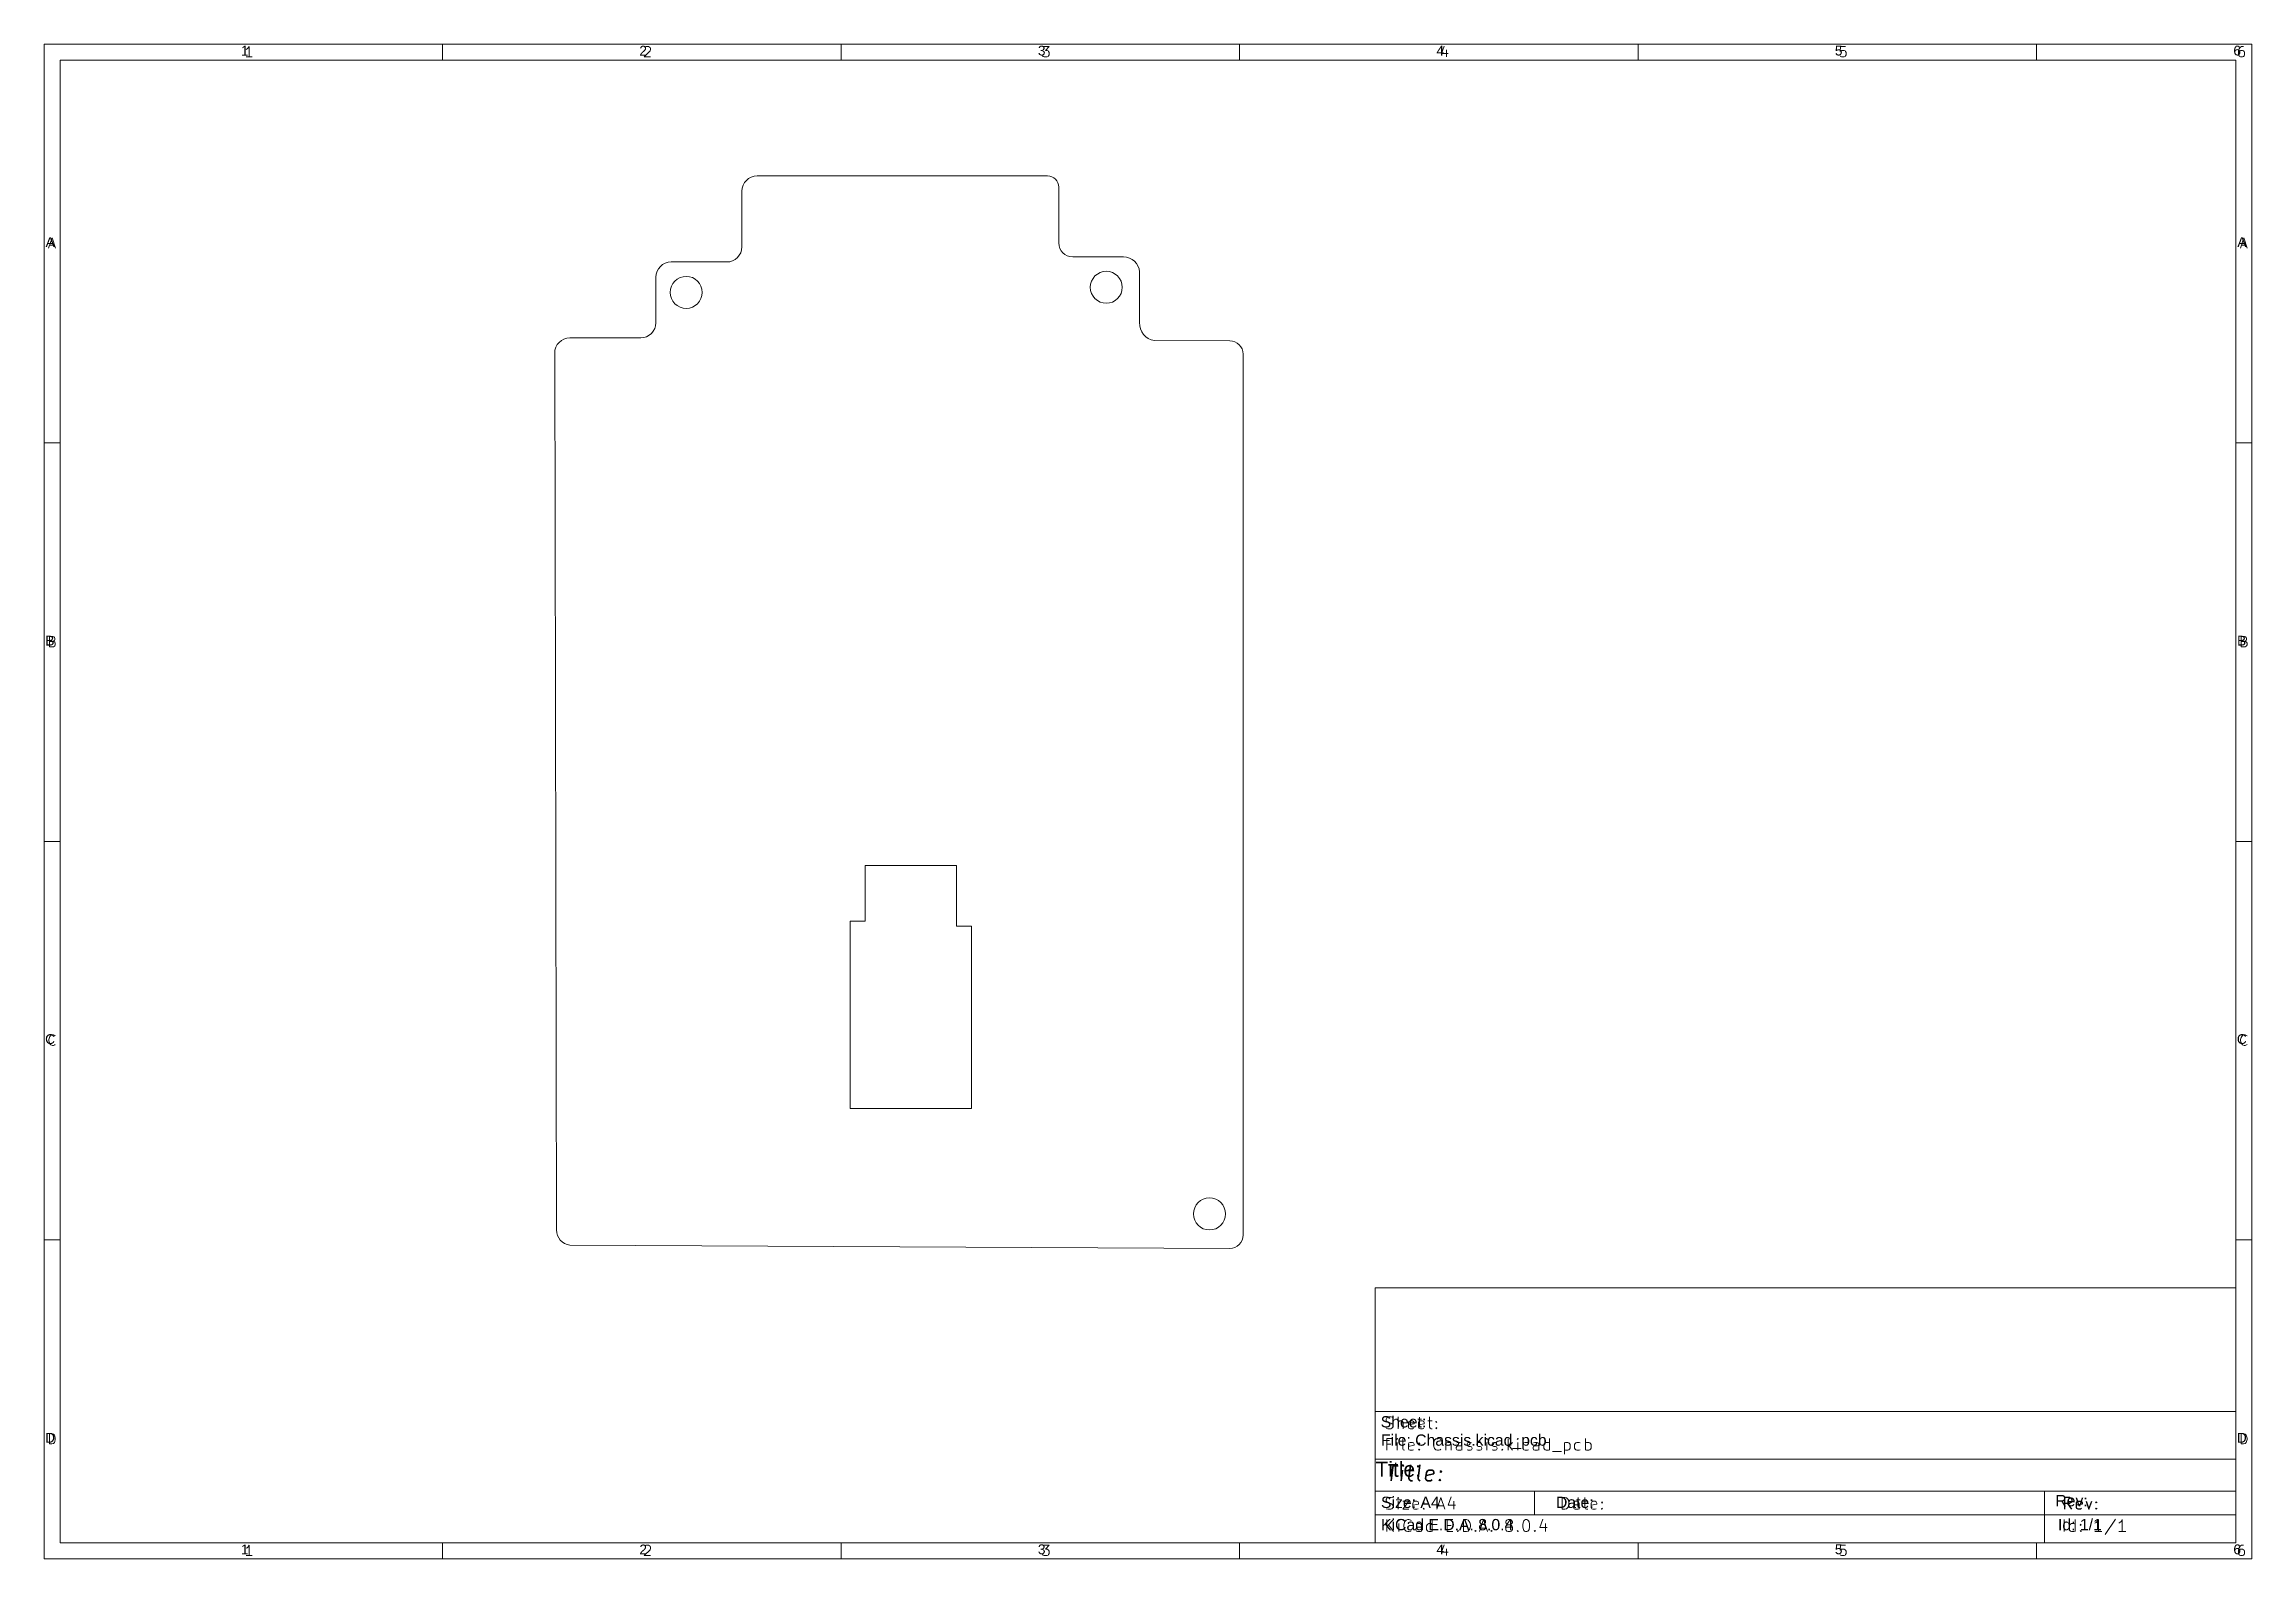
# Model space of a CAD drawing. Extents: x 28 to 814, y 28 to 567.
import ezdxf

# ---------------------------------------------------------------- set-up
doc = ezdxf.new("R2010")
doc.units = 0
doc.header["$MEASUREMENT"] = 0
doc.layers.add('Layer 1', color=7, linetype='Continuous', lineweight=0)

# ---------------------------------------------------------------- blocks, each defined once
blk = doc.blocks.new('Block_2')
at = {"layer": 'Layer 1', "color": 18, "lineweight": 15, "true_color": 0x000000}
for points in [[(100.9, 565.59), (100.9, 565.59), (100.55, 565.24), (100.55, 565.24)], [(101.25, 566.12), (101.25, 566.12), (100.9, 565.59), (100.9, 565.59)], [(101.25, 562.43), (101.25, 562.43), (101.25, 566.12), (101.25, 566.12)], [(100.55, 565.24), (100.55, 565.24), (100.19, 565.06), (100.19, 565.06)], [(102.3, 562.43), (102.3, 562.43), (100.19, 562.43), (100.19, 562.43)]]:
    blk.add_open_spline(points, degree=3, dxfattribs=at)
blk = doc.blocks.new('Block_1')
at = {"layer": 'Layer 1'}
blk.add_blockref('Block_2', (0, 0), dxfattribs=at)
at = {"layer": 'Layer 1', "insert": (98.32, 562.88), "char_height": 0.2, "attachment_point": 7}
blk.add_mtext('\\C18;\\c0;\\FArial|b0|i0|c1;\\H3.478610;\\W1.000000;1', dxfattribs=at)
blk = doc.blocks.new('Block_4')
at = {"layer": 'Layer 1', "color": 18, "lineweight": 15, "true_color": 0x000000}
for points in [[(241.93, 565.77), (241.93, 565.77), (242.1, 565.94), (242.1, 565.94)], [(242.1, 565.94), (242.1, 565.94), (242.45, 566.12), (242.45, 566.12)], [(242.45, 566.12), (242.45, 566.12), (243.33, 566.12), (243.33, 566.12)], [(243.33, 566.12), (243.33, 566.12), (243.68, 565.94), (243.68, 565.94)], [(243.68, 565.94), (243.68, 565.94), (243.86, 565.77), (243.86, 565.77)], [(243.86, 565.77), (243.86, 565.77), (244.03, 565.42), (244.03, 565.42)], [(244.03, 565.42), (244.03, 565.42), (244.03, 565.06), (244.03, 565.06)], [(243.86, 564.54), (243.86, 564.54), (241.75, 562.43), (241.75, 562.43)], [(241.75, 562.43), (241.75, 562.43), (244.03, 562.43), (244.03, 562.43)], [(244.03, 565.06), (244.03, 565.06), (243.86, 564.54), (243.86, 564.54)]]:
    blk.add_open_spline(points, degree=3, dxfattribs=at)
blk = doc.blocks.new('Block_3')
at = {"layer": 'Layer 1'}
blk.add_blockref('Block_4', (0, 0), dxfattribs=at)
at = {"layer": 'Layer 1', "insert": (240.05, 562.88), "char_height": 0.2, "attachment_point": 7}
blk.add_mtext('\\C18;\\c0;\\FArial|b0|i0|c1;\\H3.478610;\\W1.000000;2', dxfattribs=at)
blk = doc.blocks.new('Block_6')
at = {"layer": 'Layer 1', "color": 18, "lineweight": 15, "true_color": 0x000000}
for points in [[(383.48, 566.12), (383.48, 566.12), (385.76, 566.12), (385.76, 566.12)], [(385.76, 566.12), (385.76, 566.12), (384.54, 564.71), (384.54, 564.71)], [(383.66, 562.61), (383.66, 562.61), (383.48, 562.78), (383.48, 562.78)], [(384.01, 562.43), (384.01, 562.43), (383.66, 562.61), (383.66, 562.61)], [(385.06, 562.43), (385.06, 562.43), (384.01, 562.43), (384.01, 562.43)], [(384.54, 564.71), (384.54, 564.71), (385.06, 564.71), (385.06, 564.71)], [(385.06, 564.71), (385.06, 564.71), (385.41, 564.54), (385.41, 564.54)], [(385.41, 562.61), (385.41, 562.61), (385.06, 562.43), (385.06, 562.43)], [(385.41, 564.54), (385.41, 564.54), (385.59, 564.36), (385.59, 564.36)], [(385.59, 562.78), (385.59, 562.78), (385.41, 562.61), (385.41, 562.61)], [(385.59, 564.36), (385.59, 564.36), (385.76, 564.01), (385.76, 564.01)], [(385.76, 563.13), (385.76, 563.13), (385.59, 562.78), (385.59, 562.78)], [(385.76, 564.01), (385.76, 564.01), (385.76, 563.13), (385.76, 563.13)]]:
    blk.add_open_spline(points, degree=3, dxfattribs=at)
blk = doc.blocks.new('Block_5')
at = {"layer": 'Layer 1'}
blk.add_blockref('Block_6', (0, 0), dxfattribs=at)
at = {"layer": 'Layer 1', "insert": (381.79, 562.88), "char_height": 0.2, "attachment_point": 7}
blk.add_mtext('\\C18;\\c0;\\FArial|b0|i0|c1;\\H3.478610;\\W1.000000;3', dxfattribs=at)
blk = doc.blocks.new('Block_8')
at = {"layer": 'Layer 1', "color": 18, "lineweight": 15, "true_color": 0x000000}
for points in [[(526.27, 566.29), (526.27, 566.29), (525.39, 563.66), (525.39, 563.66)], [(525.39, 563.66), (525.39, 563.66), (527.67, 563.66), (527.67, 563.66)], [(527.15, 564.89), (527.15, 564.89), (527.15, 562.43), (527.15, 562.43)]]:
    blk.add_open_spline(points, degree=3, dxfattribs=at)
blk = doc.blocks.new('Block_7')
at = {"layer": 'Layer 1'}
blk.add_blockref('Block_8', (0, 0), dxfattribs=at)
at = {"layer": 'Layer 1', "insert": (523.52, 562.88), "char_height": 0.2, "attachment_point": 7}
blk.add_mtext('\\C18;\\c0;\\FArial|b0|i0|c1;\\H3.478610;\\W1.000000;4', dxfattribs=at)
blk = doc.blocks.new('Block_10')
at = {"layer": 'Layer 1', "color": 18, "lineweight": 15, "true_color": 0x000000}
for points in [[(667.3, 566.12), (667.3, 566.12), (667.12, 564.36), (667.12, 564.36)], [(669.05, 566.12), (669.05, 566.12), (667.3, 566.12), (667.3, 566.12)], [(667.12, 564.36), (667.12, 564.36), (667.3, 564.54), (667.3, 564.54)], [(667.3, 562.61), (667.3, 562.61), (667.12, 562.78), (667.12, 562.78)], [(667.3, 564.54), (667.3, 564.54), (667.65, 564.71), (667.65, 564.71)], [(667.65, 562.43), (667.65, 562.43), (667.3, 562.61), (667.3, 562.61)], [(667.65, 564.71), (667.65, 564.71), (668.53, 564.71), (668.53, 564.71)], [(668.53, 562.43), (668.53, 562.43), (667.65, 562.43), (667.65, 562.43)], [(668.53, 564.71), (668.53, 564.71), (668.88, 564.54), (668.88, 564.54)], [(668.88, 562.61), (668.88, 562.61), (668.53, 562.43), (668.53, 562.43)], [(668.88, 564.54), (668.88, 564.54), (669.05, 564.36), (669.05, 564.36)], [(669.05, 562.78), (669.05, 562.78), (668.88, 562.61), (668.88, 562.61)], [(669.05, 564.36), (669.05, 564.36), (669.23, 564.01), (669.23, 564.01)], [(669.23, 563.13), (669.23, 563.13), (669.05, 562.78), (669.05, 562.78)], [(669.23, 564.01), (669.23, 564.01), (669.23, 563.13), (669.23, 563.13)]]:
    blk.add_open_spline(points, degree=3, dxfattribs=at)
blk = doc.blocks.new('Block_9')
at = {"layer": 'Layer 1'}
blk.add_blockref('Block_10', (0, 0), dxfattribs=at)
at = {"layer": 'Layer 1', "insert": (665.25, 562.88), "char_height": 0.2, "attachment_point": 7}
blk.add_mtext('\\C18;\\c0;\\FArial|b0|i0|c1;\\H3.478610;\\W1.000000;5', dxfattribs=at)
blk = doc.blocks.new('Block_12')
at = {"layer": 'Layer 1', "color": 18, "lineweight": 15, "true_color": 0x000000}
for points in [[(809.38, 565.77), (809.38, 565.77), (809.03, 565.24), (809.03, 565.24)], [(809.56, 565.94), (809.56, 565.94), (809.38, 565.77), (809.38, 565.77)], [(809.91, 566.12), (809.91, 566.12), (809.56, 565.94), (809.56, 565.94)], [(810.61, 566.12), (810.61, 566.12), (809.91, 566.12), (809.91, 566.12)], [(809.03, 565.24), (809.03, 565.24), (808.86, 564.54), (808.86, 564.54)], [(808.86, 564.54), (808.86, 564.54), (808.86, 563.13), (808.86, 563.13)], [(809.03, 564.36), (809.03, 564.36), (808.86, 564.01), (808.86, 564.01)], [(808.86, 563.13), (808.86, 563.13), (809.03, 562.78), (809.03, 562.78)], [(809.21, 564.54), (809.21, 564.54), (809.03, 564.36), (809.03, 564.36)], [(809.03, 562.78), (809.03, 562.78), (809.21, 562.61), (809.21, 562.61)], [(809.56, 564.71), (809.56, 564.71), (809.21, 564.54), (809.21, 564.54)], [(809.21, 562.61), (809.21, 562.61), (809.56, 562.43), (809.56, 562.43)], [(810.26, 564.71), (810.26, 564.71), (809.56, 564.71), (809.56, 564.71)], [(809.56, 562.43), (809.56, 562.43), (810.26, 562.43), (810.26, 562.43)], [(810.61, 564.54), (810.61, 564.54), (810.26, 564.71), (810.26, 564.71)], [(810.26, 562.43), (810.26, 562.43), (810.61, 562.61), (810.61, 562.61)], [(810.79, 564.36), (810.79, 564.36), (810.61, 564.54), (810.61, 564.54)], [(810.61, 562.61), (810.61, 562.61), (810.79, 562.78), (810.79, 562.78)], [(810.96, 564.01), (810.96, 564.01), (810.79, 564.36), (810.79, 564.36)], [(810.79, 562.78), (810.79, 562.78), (810.96, 563.13), (810.96, 563.13)], [(810.96, 563.13), (810.96, 563.13), (810.96, 564.01), (810.96, 564.01)]]:
    blk.add_open_spline(points, degree=3, dxfattribs=at)
blk = doc.blocks.new('Block_11')
at = {"layer": 'Layer 1'}
blk.add_blockref('Block_12', (0, 0), dxfattribs=at)
at = {"layer": 'Layer 1', "insert": (806.98, 562.88), "char_height": 0.2, "attachment_point": 7}
blk.add_mtext('\\C18;\\c0;\\FArial|b0|i0|c1;\\H3.478610;\\W1.000000;6', dxfattribs=at)
blk = doc.blocks.new('Block_14')
at = {"layer": 'Layer 1', "color": 18, "lineweight": 15, "true_color": 0x000000}
for points in [[(100.55, 32.31), (100.55, 32.31), (100.19, 32.13), (100.19, 32.13)], [(100.9, 32.66), (100.9, 32.66), (100.55, 32.31), (100.55, 32.31)], [(101.25, 33.18), (101.25, 33.18), (100.9, 32.66), (100.9, 32.66)], [(101.25, 29.5), (101.25, 29.5), (101.25, 33.18), (101.25, 33.18)], [(102.3, 29.5), (102.3, 29.5), (100.19, 29.5), (100.19, 29.5)]]:
    blk.add_open_spline(points, degree=3, dxfattribs=at)
blk = doc.blocks.new('Block_13')
at = {"layer": 'Layer 1'}
blk.add_blockref('Block_14', (0, 0), dxfattribs=at)
at = {"layer": 'Layer 1', "insert": (98.32, 29.94), "char_height": 0.2, "attachment_point": 7}
blk.add_mtext('\\C18;\\c0;\\FArial|b0|i0|c1;\\H3.478610;\\W1.000000;1', dxfattribs=at)
blk = doc.blocks.new('Block_16')
at = {"layer": 'Layer 1', "color": 18, "lineweight": 15, "true_color": 0x000000}
for points in [[(243.86, 31.6), (243.86, 31.6), (241.75, 29.5), (241.75, 29.5)], [(241.93, 32.83), (241.93, 32.83), (242.1, 33.01), (242.1, 33.01)], [(242.1, 33.01), (242.1, 33.01), (242.45, 33.18), (242.45, 33.18)], [(242.45, 33.18), (242.45, 33.18), (243.33, 33.18), (243.33, 33.18)], [(243.33, 33.18), (243.33, 33.18), (243.68, 33.01), (243.68, 33.01)], [(243.68, 33.01), (243.68, 33.01), (243.86, 32.83), (243.86, 32.83)], [(243.86, 32.83), (243.86, 32.83), (244.03, 32.48), (244.03, 32.48)], [(244.03, 32.13), (244.03, 32.13), (243.86, 31.6), (243.86, 31.6)], [(244.03, 32.48), (244.03, 32.48), (244.03, 32.13), (244.03, 32.13)], [(241.75, 29.5), (241.75, 29.5), (244.03, 29.5), (244.03, 29.5)]]:
    blk.add_open_spline(points, degree=3, dxfattribs=at)
blk = doc.blocks.new('Block_15')
at = {"layer": 'Layer 1'}
blk.add_blockref('Block_16', (0, 0), dxfattribs=at)
at = {"layer": 'Layer 1', "insert": (240.05, 29.94), "char_height": 0.2, "attachment_point": 7}
blk.add_mtext('\\C18;\\c0;\\FArial|b0|i0|c1;\\H3.478610;\\W1.000000;2', dxfattribs=at)
blk = doc.blocks.new('Block_18')
at = {"layer": 'Layer 1', "color": 18, "lineweight": 15, "true_color": 0x000000}
for points in [[(383.48, 33.18), (383.48, 33.18), (385.76, 33.18), (385.76, 33.18)], [(385.76, 33.18), (385.76, 33.18), (384.54, 31.78), (384.54, 31.78)], [(384.54, 31.78), (384.54, 31.78), (385.06, 31.78), (385.06, 31.78)], [(385.06, 31.78), (385.06, 31.78), (385.41, 31.6), (385.41, 31.6)], [(385.41, 31.6), (385.41, 31.6), (385.59, 31.43), (385.59, 31.43)], [(385.59, 31.43), (385.59, 31.43), (385.76, 31.08), (385.76, 31.08)], [(383.66, 29.67), (383.66, 29.67), (383.48, 29.85), (383.48, 29.85)], [(384.01, 29.5), (384.01, 29.5), (383.66, 29.67), (383.66, 29.67)], [(385.06, 29.5), (385.06, 29.5), (384.01, 29.5), (384.01, 29.5)], [(385.41, 29.67), (385.41, 29.67), (385.06, 29.5), (385.06, 29.5)], [(385.59, 29.85), (385.59, 29.85), (385.41, 29.67), (385.41, 29.67)], [(385.76, 30.2), (385.76, 30.2), (385.59, 29.85), (385.59, 29.85)], [(385.76, 31.08), (385.76, 31.08), (385.76, 30.2), (385.76, 30.2)]]:
    blk.add_open_spline(points, degree=3, dxfattribs=at)
blk = doc.blocks.new('Block_17')
at = {"layer": 'Layer 1'}
blk.add_blockref('Block_18', (0, 0), dxfattribs=at)
at = {"layer": 'Layer 1', "insert": (381.79, 29.94), "char_height": 0.2, "attachment_point": 7}
blk.add_mtext('\\C18;\\c0;\\FArial|b0|i0|c1;\\H3.478610;\\W1.000000;3', dxfattribs=at)
blk = doc.blocks.new('Block_20')
at = {"layer": 'Layer 1', "color": 18, "lineweight": 15, "true_color": 0x000000}
for points in [[(526.27, 33.36), (526.27, 33.36), (525.39, 30.73), (525.39, 30.73)], [(527.15, 31.96), (527.15, 31.96), (527.15, 29.5), (527.15, 29.5)], [(525.39, 30.73), (525.39, 30.73), (527.67, 30.73), (527.67, 30.73)]]:
    blk.add_open_spline(points, degree=3, dxfattribs=at)
blk = doc.blocks.new('Block_19')
at = {"layer": 'Layer 1'}
blk.add_blockref('Block_20', (0, 0), dxfattribs=at)
at = {"layer": 'Layer 1', "insert": (523.52, 29.94), "char_height": 0.2, "attachment_point": 7}
blk.add_mtext('\\C18;\\c0;\\FArial|b0|i0|c1;\\H3.478610;\\W1.000000;4', dxfattribs=at)
blk = doc.blocks.new('Block_22')
at = {"layer": 'Layer 1', "color": 18, "lineweight": 15, "true_color": 0x000000}
for points in [[(667.3, 33.18), (667.3, 33.18), (667.12, 31.43), (667.12, 31.43)], [(667.12, 31.43), (667.12, 31.43), (667.3, 31.6), (667.3, 31.6)], [(669.05, 33.18), (669.05, 33.18), (667.3, 33.18), (667.3, 33.18)], [(667.3, 31.6), (667.3, 31.6), (667.65, 31.78), (667.65, 31.78)], [(667.65, 31.78), (667.65, 31.78), (668.53, 31.78), (668.53, 31.78)], [(668.53, 31.78), (668.53, 31.78), (668.88, 31.6), (668.88, 31.6)], [(668.88, 31.6), (668.88, 31.6), (669.05, 31.43), (669.05, 31.43)], [(669.05, 31.43), (669.05, 31.43), (669.23, 31.08), (669.23, 31.08)], [(667.3, 29.67), (667.3, 29.67), (667.12, 29.85), (667.12, 29.85)], [(667.65, 29.5), (667.65, 29.5), (667.3, 29.67), (667.3, 29.67)], [(668.53, 29.5), (668.53, 29.5), (667.65, 29.5), (667.65, 29.5)], [(668.88, 29.67), (668.88, 29.67), (668.53, 29.5), (668.53, 29.5)], [(669.05, 29.85), (669.05, 29.85), (668.88, 29.67), (668.88, 29.67)], [(669.23, 30.2), (669.23, 30.2), (669.05, 29.85), (669.05, 29.85)], [(669.23, 31.08), (669.23, 31.08), (669.23, 30.2), (669.23, 30.2)]]:
    blk.add_open_spline(points, degree=3, dxfattribs=at)
blk = doc.blocks.new('Block_21')
at = {"layer": 'Layer 1'}
blk.add_blockref('Block_22', (0, 0), dxfattribs=at)
at = {"layer": 'Layer 1', "insert": (665.25, 29.94), "char_height": 0.2, "attachment_point": 7}
blk.add_mtext('\\C18;\\c0;\\FArial|b0|i0|c1;\\H3.478610;\\W1.000000;5', dxfattribs=at)
blk = doc.blocks.new('Block_24')
at = {"layer": 'Layer 1', "color": 18, "lineweight": 15, "true_color": 0x000000}
for points in [[(809.03, 32.31), (809.03, 32.31), (808.86, 31.6), (808.86, 31.6)], [(808.86, 31.6), (808.86, 31.6), (808.86, 30.2), (808.86, 30.2)], [(809.03, 31.43), (809.03, 31.43), (808.86, 31.08), (808.86, 31.08)], [(809.38, 32.83), (809.38, 32.83), (809.03, 32.31), (809.03, 32.31)], [(809.21, 31.6), (809.21, 31.6), (809.03, 31.43), (809.03, 31.43)], [(809.56, 31.78), (809.56, 31.78), (809.21, 31.6), (809.21, 31.6)], [(809.56, 33.01), (809.56, 33.01), (809.38, 32.83), (809.38, 32.83)], [(809.91, 33.18), (809.91, 33.18), (809.56, 33.01), (809.56, 33.01)], [(810.26, 31.78), (810.26, 31.78), (809.56, 31.78), (809.56, 31.78)], [(810.61, 33.18), (810.61, 33.18), (809.91, 33.18), (809.91, 33.18)], [(810.61, 31.6), (810.61, 31.6), (810.26, 31.78), (810.26, 31.78)], [(810.79, 31.43), (810.79, 31.43), (810.61, 31.6), (810.61, 31.6)], [(810.96, 31.08), (810.96, 31.08), (810.79, 31.43), (810.79, 31.43)], [(808.86, 30.2), (808.86, 30.2), (809.03, 29.85), (809.03, 29.85)], [(809.03, 29.85), (809.03, 29.85), (809.21, 29.67), (809.21, 29.67)], [(809.21, 29.67), (809.21, 29.67), (809.56, 29.5), (809.56, 29.5)], [(809.56, 29.5), (809.56, 29.5), (810.26, 29.5), (810.26, 29.5)], [(810.26, 29.5), (810.26, 29.5), (810.61, 29.67), (810.61, 29.67)], [(810.61, 29.67), (810.61, 29.67), (810.79, 29.85), (810.79, 29.85)], [(810.79, 29.85), (810.79, 29.85), (810.96, 30.2), (810.96, 30.2)], [(810.96, 30.2), (810.96, 30.2), (810.96, 31.08), (810.96, 31.08)]]:
    blk.add_open_spline(points, degree=3, dxfattribs=at)
blk = doc.blocks.new('Block_23')
at = {"layer": 'Layer 1'}
blk.add_blockref('Block_24', (0, 0), dxfattribs=at)
at = {"layer": 'Layer 1', "insert": (806.98, 29.94), "char_height": 0.2, "attachment_point": 7}
blk.add_mtext('\\C18;\\c0;\\FArial|b0|i0|c1;\\H3.478610;\\W1.000000;6', dxfattribs=at)
blk = doc.blocks.new('Block_26')
at = {"layer": 'Layer 1', "color": 18, "lineweight": 15, "true_color": 0x000000}
for points in [[(29.95, 494.4), (29.95, 494.4), (31.18, 498.09), (31.18, 498.09)], [(30.3, 495.45), (30.3, 495.45), (32.06, 495.45), (32.06, 495.45)], [(31.18, 498.09), (31.18, 498.09), (32.41, 494.4), (32.41, 494.4)]]:
    blk.add_open_spline(points, degree=3, dxfattribs=at)
blk = doc.blocks.new('Block_25')
at = {"layer": 'Layer 1'}
blk.add_blockref('Block_26', (0, 0), dxfattribs=at)
at = {"layer": 'Layer 1', "insert": (28.86, 494.84), "char_height": 0.2, "attachment_point": 7}
blk.add_mtext('\\C18;\\c0;\\FArial|b0|i0|c1;\\H3.478610;\\W1.000000;A', dxfattribs=at)
blk = doc.blocks.new('Block_28')
at = {"layer": 'Layer 1', "color": 18, "lineweight": 15, "true_color": 0x000000}
for points in [[(30.22, 352.67), (30.22, 352.67), (30.22, 356.35), (30.22, 356.35)], [(30.22, 356.35), (30.22, 356.35), (31.44, 356.35), (31.44, 356.35)], [(31.44, 354.6), (31.44, 354.6), (30.22, 354.6), (30.22, 354.6)], [(31.44, 356.35), (31.44, 356.35), (31.8, 356.18), (31.8, 356.18)], [(31.8, 354.77), (31.8, 354.77), (31.44, 354.6), (31.44, 354.6)], [(31.44, 354.6), (31.44, 354.6), (31.97, 354.42), (31.97, 354.42)], [(31.8, 356.18), (31.8, 356.18), (31.97, 356), (31.97, 356)], [(31.97, 354.95), (31.97, 354.95), (31.8, 354.77), (31.8, 354.77)], [(31.97, 356), (31.97, 356), (32.15, 355.65), (32.15, 355.65)], [(32.15, 355.3), (32.15, 355.3), (31.97, 354.95), (31.97, 354.95)], [(31.97, 354.42), (31.97, 354.42), (32.15, 354.25), (32.15, 354.25)], [(32.15, 355.65), (32.15, 355.65), (32.15, 355.3), (32.15, 355.3)], [(32.15, 354.25), (32.15, 354.25), (32.32, 353.9), (32.32, 353.9)], [(32.32, 353.37), (32.32, 353.37), (32.15, 353.02), (32.15, 353.02)], [(32.32, 353.9), (32.32, 353.9), (32.32, 353.37), (32.32, 353.37)], [(31.62, 352.67), (31.62, 352.67), (30.22, 352.67), (30.22, 352.67)], [(31.97, 352.84), (31.97, 352.84), (31.62, 352.67), (31.62, 352.67)], [(32.15, 353.02), (32.15, 353.02), (31.97, 352.84), (31.97, 352.84)]]:
    blk.add_open_spline(points, degree=3, dxfattribs=at)
blk = doc.blocks.new('Block_27')
at = {"layer": 'Layer 1'}
blk.add_blockref('Block_28', (0, 0), dxfattribs=at)
at = {"layer": 'Layer 1', "insert": (28.77, 353.11), "char_height": 0.2, "attachment_point": 7}
blk.add_mtext('\\C18;\\c0;\\FArial|b0|i0|c1;\\H3.478610;\\W1.000000;B', dxfattribs=at)
blk = doc.blocks.new('Block_30')
at = {"layer": 'Layer 1', "color": 18, "lineweight": 15, "true_color": 0x000000}
for points in [[(30.04, 213.04), (30.04, 213.04), (30.22, 213.74), (30.22, 213.74)], [(30.04, 212.52), (30.04, 212.52), (30.04, 213.04), (30.04, 213.04)], [(30.22, 211.81), (30.22, 211.81), (30.04, 212.52), (30.04, 212.52)], [(30.22, 213.74), (30.22, 213.74), (30.39, 214.09), (30.39, 214.09)], [(30.39, 214.09), (30.39, 214.09), (30.74, 214.45), (30.74, 214.45)], [(30.74, 214.45), (30.74, 214.45), (31.27, 214.62), (31.27, 214.62)], [(31.27, 214.62), (31.27, 214.62), (31.62, 214.62), (31.62, 214.62)], [(31.62, 214.62), (31.62, 214.62), (32.15, 214.45), (32.15, 214.45)], [(32.15, 214.45), (32.15, 214.45), (32.32, 214.27), (32.32, 214.27)], [(30.39, 211.46), (30.39, 211.46), (30.22, 211.81), (30.22, 211.81)], [(30.74, 211.11), (30.74, 211.11), (30.39, 211.46), (30.39, 211.46)], [(31.27, 210.94), (31.27, 210.94), (30.74, 211.11), (30.74, 211.11)], [(31.62, 210.94), (31.62, 210.94), (31.27, 210.94), (31.27, 210.94)], [(32.15, 211.11), (32.15, 211.11), (31.62, 210.94), (31.62, 210.94)], [(32.32, 211.29), (32.32, 211.29), (32.15, 211.11), (32.15, 211.11)]]:
    blk.add_open_spline(points, degree=3, dxfattribs=at)
blk = doc.blocks.new('Block_29')
at = {"layer": 'Layer 1'}
blk.add_blockref('Block_30', (0, 0), dxfattribs=at)
at = {"layer": 'Layer 1', "insert": (28.69, 211.38), "char_height": 0.2, "attachment_point": 7}
blk.add_mtext('\\C18;\\c0;\\FArial|b0|i0|c1;\\H3.478610;\\W1.000000;C', dxfattribs=at)
blk = doc.blocks.new('Block_32')
at = {"layer": 'Layer 1', "color": 18, "lineweight": 15, "true_color": 0x000000}
for points in [[(30.22, 69.2), (30.22, 69.2), (30.22, 72.89), (30.22, 72.89)], [(30.22, 72.89), (30.22, 72.89), (31.09, 72.89), (31.09, 72.89)], [(31.09, 72.89), (31.09, 72.89), (31.62, 72.71), (31.62, 72.71)], [(31.62, 72.71), (31.62, 72.71), (31.97, 72.36), (31.97, 72.36)], [(31.97, 72.36), (31.97, 72.36), (32.15, 72.01), (32.15, 72.01)], [(32.15, 72.01), (32.15, 72.01), (32.32, 71.31), (32.32, 71.31)], [(32.32, 70.78), (32.32, 70.78), (32.15, 70.08), (32.15, 70.08)], [(32.32, 71.31), (32.32, 71.31), (32.32, 70.78), (32.32, 70.78)], [(31.09, 69.2), (31.09, 69.2), (30.22, 69.2), (30.22, 69.2)], [(31.62, 69.38), (31.62, 69.38), (31.09, 69.2), (31.09, 69.2)], [(31.97, 69.73), (31.97, 69.73), (31.62, 69.38), (31.62, 69.38)], [(32.15, 70.08), (32.15, 70.08), (31.97, 69.73), (31.97, 69.73)]]:
    blk.add_open_spline(points, degree=3, dxfattribs=at)
blk = doc.blocks.new('Block_31')
at = {"layer": 'Layer 1'}
blk.add_blockref('Block_32', (0, 0), dxfattribs=at)
at = {"layer": 'Layer 1', "insert": (28.69, 69.65), "char_height": 0.2, "attachment_point": 7}
blk.add_mtext('\\C18;\\c0;\\FArial|b0|i0|c1;\\H3.478610;\\W1.000000;D', dxfattribs=at)
blk = doc.blocks.new('Block_34')
at = {"layer": 'Layer 1', "color": 18, "lineweight": 15, "true_color": 0x000000}
for points in [[(809.49, 494.4), (809.49, 494.4), (810.71, 498.09), (810.71, 498.09)], [(809.84, 495.45), (809.84, 495.45), (811.59, 495.45), (811.59, 495.45)], [(810.71, 498.09), (810.71, 498.09), (811.94, 494.4), (811.94, 494.4)]]:
    blk.add_open_spline(points, degree=3, dxfattribs=at)
blk = doc.blocks.new('Block_33')
at = {"layer": 'Layer 1'}
blk.add_blockref('Block_34', (0, 0), dxfattribs=at)
at = {"layer": 'Layer 1', "insert": (808.39, 494.84), "char_height": 0.2, "attachment_point": 7}
blk.add_mtext('\\C18;\\c0;\\FArial|b0|i0|c1;\\H3.478610;\\W1.000000;A', dxfattribs=at)
blk = doc.blocks.new('Block_36')
at = {"layer": 'Layer 1', "color": 18, "lineweight": 15, "true_color": 0x000000}
for points in [[(809.75, 352.67), (809.75, 352.67), (809.75, 356.35), (809.75, 356.35)], [(809.75, 356.35), (809.75, 356.35), (810.98, 356.35), (810.98, 356.35)], [(810.98, 354.6), (810.98, 354.6), (809.75, 354.6), (809.75, 354.6)], [(810.98, 356.35), (810.98, 356.35), (811.33, 356.18), (811.33, 356.18)], [(811.33, 354.77), (811.33, 354.77), (810.98, 354.6), (810.98, 354.6)], [(810.98, 354.6), (810.98, 354.6), (811.5, 354.42), (811.5, 354.42)], [(811.33, 356.18), (811.33, 356.18), (811.5, 356), (811.5, 356)], [(811.5, 354.95), (811.5, 354.95), (811.33, 354.77), (811.33, 354.77)], [(811.5, 356), (811.5, 356), (811.68, 355.65), (811.68, 355.65)], [(811.68, 355.3), (811.68, 355.3), (811.5, 354.95), (811.5, 354.95)], [(811.5, 354.42), (811.5, 354.42), (811.68, 354.25), (811.68, 354.25)], [(811.68, 355.65), (811.68, 355.65), (811.68, 355.3), (811.68, 355.3)], [(811.68, 354.25), (811.68, 354.25), (811.86, 353.9), (811.86, 353.9)], [(811.86, 353.37), (811.86, 353.37), (811.68, 353.02), (811.68, 353.02)], [(811.86, 353.9), (811.86, 353.9), (811.86, 353.37), (811.86, 353.37)], [(811.15, 352.67), (811.15, 352.67), (809.75, 352.67), (809.75, 352.67)], [(811.5, 352.84), (811.5, 352.84), (811.15, 352.67), (811.15, 352.67)], [(811.68, 353.02), (811.68, 353.02), (811.5, 352.84), (811.5, 352.84)]]:
    blk.add_open_spline(points, degree=3, dxfattribs=at)
blk = doc.blocks.new('Block_35')
at = {"layer": 'Layer 1'}
blk.add_blockref('Block_36', (0, 0), dxfattribs=at)
at = {"layer": 'Layer 1', "insert": (808.3, 353.11), "char_height": 0.2, "attachment_point": 7}
blk.add_mtext('\\C18;\\c0;\\FArial|b0|i0|c1;\\H3.478610;\\W1.000000;B', dxfattribs=at)
blk = doc.blocks.new('Block_38')
at = {"layer": 'Layer 1', "color": 18, "lineweight": 15, "true_color": 0x000000}
for points in [[(809.57, 213.04), (809.57, 213.04), (809.75, 213.74), (809.75, 213.74)], [(809.57, 212.52), (809.57, 212.52), (809.57, 213.04), (809.57, 213.04)], [(809.75, 211.81), (809.75, 211.81), (809.57, 212.52), (809.57, 212.52)], [(809.75, 213.74), (809.75, 213.74), (809.93, 214.09), (809.93, 214.09)], [(809.93, 214.09), (809.93, 214.09), (810.28, 214.45), (810.28, 214.45)], [(810.28, 214.45), (810.28, 214.45), (810.8, 214.62), (810.8, 214.62)], [(810.8, 214.62), (810.8, 214.62), (811.15, 214.62), (811.15, 214.62)], [(811.15, 214.62), (811.15, 214.62), (811.68, 214.45), (811.68, 214.45)], [(811.68, 214.45), (811.68, 214.45), (811.86, 214.27), (811.86, 214.27)], [(809.93, 211.46), (809.93, 211.46), (809.75, 211.81), (809.75, 211.81)], [(810.28, 211.11), (810.28, 211.11), (809.93, 211.46), (809.93, 211.46)], [(810.8, 210.94), (810.8, 210.94), (810.28, 211.11), (810.28, 211.11)], [(811.15, 210.94), (811.15, 210.94), (810.8, 210.94), (810.8, 210.94)], [(811.68, 211.11), (811.68, 211.11), (811.15, 210.94), (811.15, 210.94)], [(811.86, 211.29), (811.86, 211.29), (811.68, 211.11), (811.68, 211.11)]]:
    blk.add_open_spline(points, degree=3, dxfattribs=at)
blk = doc.blocks.new('Block_37')
at = {"layer": 'Layer 1'}
blk.add_blockref('Block_38', (0, 0), dxfattribs=at)
at = {"layer": 'Layer 1', "insert": (808.22, 211.38), "char_height": 0.2, "attachment_point": 7}
blk.add_mtext('\\C18;\\c0;\\FArial|b0|i0|c1;\\H3.478610;\\W1.000000;C', dxfattribs=at)
blk = doc.blocks.new('Block_40')
at = {"layer": 'Layer 1', "color": 18, "lineweight": 15, "true_color": 0x000000}
for points in [[(809.75, 69.2), (809.75, 69.2), (809.75, 72.89), (809.75, 72.89)], [(809.75, 72.89), (809.75, 72.89), (810.63, 72.89), (810.63, 72.89)], [(810.63, 72.89), (810.63, 72.89), (811.15, 72.71), (811.15, 72.71)], [(811.15, 72.71), (811.15, 72.71), (811.5, 72.36), (811.5, 72.36)], [(811.5, 72.36), (811.5, 72.36), (811.68, 72.01), (811.68, 72.01)], [(811.68, 72.01), (811.68, 72.01), (811.86, 71.31), (811.86, 71.31)], [(811.86, 70.78), (811.86, 70.78), (811.68, 70.08), (811.68, 70.08)], [(811.86, 71.31), (811.86, 71.31), (811.86, 70.78), (811.86, 70.78)], [(810.63, 69.2), (810.63, 69.2), (809.75, 69.2), (809.75, 69.2)], [(811.15, 69.38), (811.15, 69.38), (810.63, 69.2), (810.63, 69.2)], [(811.5, 69.73), (811.5, 69.73), (811.15, 69.38), (811.15, 69.38)], [(811.68, 70.08), (811.68, 70.08), (811.5, 69.73), (811.5, 69.73)]]:
    blk.add_open_spline(points, degree=3, dxfattribs=at)
blk = doc.blocks.new('Block_39')
at = {"layer": 'Layer 1'}
blk.add_blockref('Block_40', (0, 0), dxfattribs=at)
at = {"layer": 'Layer 1', "insert": (808.22, 69.65), "char_height": 0.2, "attachment_point": 7}
blk.add_mtext('\\C18;\\c0;\\FArial|b0|i0|c1;\\H3.478610;\\W1.000000;D', dxfattribs=at)
blk = doc.blocks.new('Block_42')
at = {"layer": 'Layer 1', "color": 18, "lineweight": 15, "true_color": 0x000000}
for points in [[(568.23, 45.96), (568.23, 45.96), (568.23, 50.21), (568.23, 50.21)], [(568.23, 50.21), (568.23, 50.21), (569.24, 50.21), (569.24, 50.21)], [(569.24, 50.21), (569.24, 50.21), (569.85, 50.01), (569.85, 50.01)], [(569.85, 50.01), (569.85, 50.01), (570.25, 49.61), (570.25, 49.61)], [(570.25, 49.61), (570.25, 49.61), (570.45, 49.2), (570.45, 49.2)], [(570.45, 49.2), (570.45, 49.2), (570.66, 48.39), (570.66, 48.39)], [(570.66, 47.78), (570.66, 47.78), (570.45, 46.97), (570.45, 46.97)], [(570.66, 48.39), (570.66, 48.39), (570.66, 47.78), (570.66, 47.78)], [(572.28, 46.97), (572.28, 46.97), (572.48, 47.38), (572.48, 47.38)], [(572.88, 48.8), (572.88, 48.8), (572.48, 48.59), (572.48, 48.59)], [(572.48, 47.38), (572.48, 47.38), (572.88, 47.58), (572.88, 47.58)], [(573.69, 48.8), (573.69, 48.8), (572.88, 48.8), (572.88, 48.8)], [(572.88, 47.58), (572.88, 47.58), (573.9, 47.58), (573.9, 47.58)], [(574.1, 48.59), (574.1, 48.59), (573.69, 48.8), (573.69, 48.8)], [(573.9, 47.58), (573.9, 47.58), (574.3, 47.78), (574.3, 47.78)], [(574.3, 48.19), (574.3, 48.19), (574.1, 48.59), (574.1, 48.59)], [(574.3, 45.96), (574.3, 45.96), (574.3, 48.19), (574.3, 48.19)], [(575.72, 48.8), (575.72, 48.8), (577.34, 48.8), (577.34, 48.8)], [(576.33, 50.21), (576.33, 50.21), (576.33, 46.57), (576.33, 46.57)], [(578.55, 48.19), (578.55, 48.19), (578.76, 48.59), (578.76, 48.59)], [(578.55, 46.57), (578.55, 46.57), (578.55, 48.19), (578.55, 48.19)], [(580.58, 47.78), (580.58, 47.78), (578.55, 47.38), (578.55, 47.38)], [(578.76, 48.59), (578.76, 48.59), (579.16, 48.8), (579.16, 48.8)], [(579.16, 48.8), (579.16, 48.8), (579.97, 48.8), (579.97, 48.8)], [(579.97, 48.8), (579.97, 48.8), (580.38, 48.59), (580.38, 48.59)], [(580.38, 48.59), (580.38, 48.59), (580.58, 48.19), (580.58, 48.19)], [(580.58, 48.19), (580.58, 48.19), (580.58, 47.78), (580.58, 47.78)], [(582.2, 48.39), (582.2, 48.39), (582.4, 48.59), (582.4, 48.59)], [(582.4, 48.19), (582.4, 48.19), (582.2, 48.39), (582.2, 48.39)], [(582.4, 48.59), (582.4, 48.59), (582.6, 48.39), (582.6, 48.39)], [(582.4, 48.59), (582.4, 48.59), (582.4, 48.19), (582.4, 48.19)], [(582.6, 48.39), (582.6, 48.39), (582.4, 48.19), (582.4, 48.19)], [(569.24, 45.96), (569.24, 45.96), (568.23, 45.96), (568.23, 45.96)], [(569.85, 46.16), (569.85, 46.16), (569.24, 45.96), (569.24, 45.96)], [(570.25, 46.57), (570.25, 46.57), (569.85, 46.16), (569.85, 46.16)], [(570.45, 46.97), (570.45, 46.97), (570.25, 46.57), (570.25, 46.57)], [(572.28, 46.57), (572.28, 46.57), (572.28, 46.97), (572.28, 46.97)], [(572.48, 46.16), (572.48, 46.16), (572.28, 46.57), (572.28, 46.57)], [(572.88, 45.96), (572.88, 45.96), (572.48, 46.16), (572.48, 46.16)], [(573.9, 45.96), (573.9, 45.96), (572.88, 45.96), (572.88, 45.96)], [(574.3, 46.16), (574.3, 46.16), (573.9, 45.96), (573.9, 45.96)], [(576.33, 46.57), (576.33, 46.57), (576.53, 46.16), (576.53, 46.16)], [(576.53, 46.16), (576.53, 46.16), (576.93, 45.96), (576.93, 45.96)], [(576.93, 45.96), (576.93, 45.96), (577.34, 45.96), (577.34, 45.96)], [(578.76, 46.16), (578.76, 46.16), (578.55, 46.57), (578.55, 46.57)], [(579.16, 45.96), (579.16, 45.96), (578.76, 46.16), (578.76, 46.16)], [(579.97, 45.96), (579.97, 45.96), (579.16, 45.96), (579.16, 45.96)], [(580.38, 46.16), (580.38, 46.16), (579.97, 45.96), (579.97, 45.96)], [(582.2, 46.16), (582.2, 46.16), (582.4, 46.37), (582.4, 46.37)], [(582.4, 45.96), (582.4, 45.96), (582.2, 46.16), (582.2, 46.16)], [(582.4, 46.37), (582.4, 46.37), (582.6, 46.16), (582.6, 46.16)], [(582.4, 46.37), (582.4, 46.37), (582.4, 45.96), (582.4, 45.96)], [(582.6, 46.16), (582.6, 46.16), (582.4, 45.96), (582.4, 45.96)]]:
    blk.add_open_spline(points, degree=3, dxfattribs=at)
blk = doc.blocks.new('Block_41')
at = {"layer": 'Layer 1'}
blk.add_blockref('Block_42', (0, 0), dxfattribs=at)
at = {"layer": 'Layer 1', "insert": (566.05, 46.38), "char_height": 0.2, "attachment_point": 7}
blk.add_mtext('\\C18;\\c0;\\FArial|b0|i0|c1;\\H4.013858;\\W1.000000;Date:', dxfattribs=at)
blk = doc.blocks.new('Block_44')
at = {"layer": 'Layer 1', "color": 18, "lineweight": 15, "true_color": 0x000000}
for points in [[(505.87, 38.02), (505.87, 38.02), (505.87, 42.28), (505.87, 42.28)], [(508.3, 42.28), (508.3, 42.28), (505.87, 39.85), (505.87, 39.85)], [(508.3, 38.02), (508.3, 38.02), (506.47, 40.45), (506.47, 40.45)], [(510.12, 42.28), (510.12, 42.28), (509.91, 42.07), (509.91, 42.07)], [(509.91, 42.07), (509.91, 42.07), (510.12, 41.87), (510.12, 41.87)], [(510.32, 42.07), (510.32, 42.07), (510.12, 42.28), (510.12, 42.28)], [(510.12, 42.28), (510.12, 42.28), (510.12, 41.87), (510.12, 41.87)], [(510.12, 41.87), (510.12, 41.87), (510.32, 42.07), (510.32, 42.07)], [(510.12, 38.02), (510.12, 38.02), (510.12, 40.86), (510.12, 40.86)], [(511.94, 40.45), (511.94, 40.45), (512.14, 41.26), (512.14, 41.26)], [(511.94, 39.85), (511.94, 39.85), (511.94, 40.45), (511.94, 40.45)], [(512.14, 39.04), (512.14, 39.04), (511.94, 39.85), (511.94, 39.85)], [(512.14, 41.26), (512.14, 41.26), (512.34, 41.67), (512.34, 41.67)], [(512.34, 41.67), (512.34, 41.67), (512.75, 42.07), (512.75, 42.07)], [(512.75, 42.07), (512.75, 42.07), (513.36, 42.28), (513.36, 42.28)], [(513.36, 42.28), (513.36, 42.28), (513.76, 42.28), (513.76, 42.28)], [(513.76, 42.28), (513.76, 42.28), (514.37, 42.07), (514.37, 42.07)], [(514.37, 42.07), (514.37, 42.07), (514.57, 41.87), (514.57, 41.87)], [(516.19, 39.04), (516.19, 39.04), (516.39, 39.44), (516.39, 39.44)], [(516.8, 40.86), (516.8, 40.86), (516.39, 40.66), (516.39, 40.66)], [(516.39, 39.44), (516.39, 39.44), (516.8, 39.64), (516.8, 39.64)], [(517.61, 40.86), (517.61, 40.86), (516.8, 40.86), (516.8, 40.86)], [(516.8, 39.64), (516.8, 39.64), (517.81, 39.64), (517.81, 39.64)], [(518.01, 40.66), (518.01, 40.66), (517.61, 40.86), (517.61, 40.86)], [(517.81, 39.64), (517.81, 39.64), (518.22, 39.85), (518.22, 39.85)], [(518.22, 40.25), (518.22, 40.25), (518.01, 40.66), (518.01, 40.66)], [(518.22, 38.02), (518.22, 38.02), (518.22, 40.25), (518.22, 40.25)], [(520.04, 40.05), (520.04, 40.05), (520.24, 40.45), (520.24, 40.45)], [(520.04, 38.83), (520.04, 38.83), (520.04, 40.05), (520.04, 40.05)], [(520.24, 40.45), (520.24, 40.45), (520.44, 40.66), (520.44, 40.66)], [(520.44, 40.66), (520.44, 40.66), (520.85, 40.86), (520.85, 40.86)], [(520.85, 40.86), (520.85, 40.86), (521.66, 40.86), (521.66, 40.86)], [(521.66, 40.86), (521.66, 40.86), (522.06, 40.66), (522.06, 40.66)], [(522.06, 38.02), (522.06, 38.02), (522.06, 42.28), (522.06, 42.28)], [(527.33, 38.02), (527.33, 38.02), (527.33, 42.28), (527.33, 42.28)], [(527.33, 42.28), (527.33, 42.28), (529.35, 42.28), (529.35, 42.28)], [(527.33, 40.25), (527.33, 40.25), (528.75, 40.25), (528.75, 40.25)], [(533.2, 38.02), (533.2, 38.02), (533.2, 42.28), (533.2, 42.28)], [(533.2, 42.28), (533.2, 42.28), (534.21, 42.28), (534.21, 42.28)], [(534.21, 42.28), (534.21, 42.28), (534.82, 42.07), (534.82, 42.07)], [(534.82, 42.07), (534.82, 42.07), (535.22, 41.67), (535.22, 41.67)], [(535.22, 41.67), (535.22, 41.67), (535.43, 41.26), (535.43, 41.26)], [(535.43, 41.26), (535.43, 41.26), (535.63, 40.45), (535.63, 40.45)], [(535.63, 39.85), (535.63, 39.85), (535.43, 39.04), (535.43, 39.04)], [(535.63, 40.45), (535.63, 40.45), (535.63, 39.85), (535.63, 39.85)], [(538.87, 38.02), (538.87, 38.02), (540.29, 42.28), (540.29, 42.28)], [(540.29, 42.28), (540.29, 42.28), (541.7, 38.02), (541.7, 38.02)], [(548.18, 41.47), (548.18, 41.47), (548.38, 41.87), (548.38, 41.87)], [(548.18, 41.26), (548.18, 41.26), (548.18, 41.47), (548.18, 41.47)], [(548.38, 40.86), (548.38, 40.86), (548.18, 41.26), (548.18, 41.26)], [(548.38, 40.05), (548.38, 40.05), (548.18, 39.64), (548.18, 39.64)], [(548.18, 39.64), (548.18, 39.64), (548.18, 38.83), (548.18, 38.83)], [(548.38, 41.87), (548.38, 41.87), (548.59, 42.07), (548.59, 42.07)], [(548.59, 40.66), (548.59, 40.66), (548.38, 40.86), (548.38, 40.86)], [(548.59, 40.25), (548.59, 40.25), (548.38, 40.05), (548.38, 40.05)], [(548.59, 42.07), (548.59, 42.07), (548.99, 42.28), (548.99, 42.28)], [(548.99, 40.45), (548.99, 40.45), (548.59, 40.66), (548.59, 40.66)], [(548.99, 40.45), (548.99, 40.45), (548.59, 40.25), (548.59, 40.25)], [(548.99, 42.28), (548.99, 42.28), (549.8, 42.28), (549.8, 42.28)], [(549.8, 40.45), (549.8, 40.45), (548.99, 40.45), (548.99, 40.45)], [(549.8, 42.28), (549.8, 42.28), (550.21, 42.07), (550.21, 42.07)], [(550.21, 40.66), (550.21, 40.66), (549.8, 40.45), (549.8, 40.45)], [(550.21, 40.25), (550.21, 40.25), (549.8, 40.45), (549.8, 40.45)], [(550.21, 42.07), (550.21, 42.07), (550.41, 41.87), (550.41, 41.87)], [(550.41, 40.86), (550.41, 40.86), (550.21, 40.66), (550.21, 40.66)], [(550.41, 40.05), (550.41, 40.05), (550.21, 40.25), (550.21, 40.25)], [(550.41, 41.87), (550.41, 41.87), (550.61, 41.47), (550.61, 41.47)], [(550.61, 41.26), (550.61, 41.26), (550.41, 40.86), (550.41, 40.86)], [(550.61, 39.64), (550.61, 39.64), (550.41, 40.05), (550.41, 40.05)], [(550.61, 41.47), (550.61, 41.47), (550.61, 41.26), (550.61, 41.26)], [(550.61, 38.83), (550.61, 38.83), (550.61, 39.64), (550.61, 39.64)], [(554.26, 40.66), (554.26, 40.66), (554.46, 41.47), (554.46, 41.47)], [(554.26, 39.64), (554.26, 39.64), (554.26, 40.66), (554.26, 40.66)], [(554.46, 38.83), (554.46, 38.83), (554.26, 39.64), (554.26, 39.64)], [(554.46, 41.47), (554.46, 41.47), (554.66, 41.87), (554.66, 41.87)], [(554.66, 41.87), (554.66, 41.87), (554.86, 42.07), (554.86, 42.07)], [(554.86, 42.07), (554.86, 42.07), (555.27, 42.28), (555.27, 42.28)], [(555.27, 42.28), (555.27, 42.28), (555.67, 42.28), (555.67, 42.28)], [(555.67, 42.28), (555.67, 42.28), (556.08, 42.07), (556.08, 42.07)], [(556.08, 42.07), (556.08, 42.07), (556.28, 41.87), (556.28, 41.87)], [(556.28, 41.87), (556.28, 41.87), (556.48, 41.47), (556.48, 41.47)], [(556.48, 41.47), (556.48, 41.47), (556.69, 40.66), (556.69, 40.66)], [(556.69, 39.64), (556.69, 39.64), (556.48, 38.83), (556.48, 38.83)], [(556.69, 40.66), (556.69, 40.66), (556.69, 39.64), (556.69, 39.64)], [(561.34, 42.48), (561.34, 42.48), (560.33, 39.44), (560.33, 39.44)], [(560.33, 39.44), (560.33, 39.44), (562.96, 39.44), (562.96, 39.44)], [(562.36, 40.86), (562.36, 40.86), (562.36, 38.02), (562.36, 38.02)], [(512.34, 38.63), (512.34, 38.63), (512.14, 39.04), (512.14, 39.04)], [(512.75, 38.23), (512.75, 38.23), (512.34, 38.63), (512.34, 38.63)], [(513.36, 38.02), (513.36, 38.02), (512.75, 38.23), (512.75, 38.23)], [(513.76, 38.02), (513.76, 38.02), (513.36, 38.02), (513.36, 38.02)], [(514.37, 38.23), (514.37, 38.23), (513.76, 38.02), (513.76, 38.02)], [(514.57, 38.43), (514.57, 38.43), (514.37, 38.23), (514.37, 38.23)], [(516.19, 38.63), (516.19, 38.63), (516.19, 39.04), (516.19, 39.04)], [(516.39, 38.23), (516.39, 38.23), (516.19, 38.63), (516.19, 38.63)], [(516.8, 38.02), (516.8, 38.02), (516.39, 38.23), (516.39, 38.23)], [(517.81, 38.02), (517.81, 38.02), (516.8, 38.02), (516.8, 38.02)], [(518.22, 38.23), (518.22, 38.23), (517.81, 38.02), (517.81, 38.02)], [(520.24, 38.43), (520.24, 38.43), (520.04, 38.83), (520.04, 38.83)], [(520.44, 38.23), (520.44, 38.23), (520.24, 38.43), (520.24, 38.43)], [(520.85, 38.02), (520.85, 38.02), (520.44, 38.23), (520.44, 38.23)], [(521.66, 38.02), (521.66, 38.02), (520.85, 38.02), (520.85, 38.02)], [(522.06, 38.23), (522.06, 38.23), (521.66, 38.02), (521.66, 38.02)], [(529.35, 38.02), (529.35, 38.02), (527.33, 38.02), (527.33, 38.02)], [(530.97, 38.23), (530.97, 38.23), (531.17, 38.43), (531.17, 38.43)], [(531.17, 38.02), (531.17, 38.02), (530.97, 38.23), (530.97, 38.23)], [(531.17, 38.43), (531.17, 38.43), (531.38, 38.23), (531.38, 38.23)], [(531.17, 38.43), (531.17, 38.43), (531.17, 38.02), (531.17, 38.02)], [(531.38, 38.23), (531.38, 38.23), (531.17, 38.02), (531.17, 38.02)], [(534.21, 38.02), (534.21, 38.02), (533.2, 38.02), (533.2, 38.02)], [(534.82, 38.23), (534.82, 38.23), (534.21, 38.02), (534.21, 38.02)], [(535.22, 38.63), (535.22, 38.63), (534.82, 38.23), (534.82, 38.23)], [(535.43, 39.04), (535.43, 39.04), (535.22, 38.63), (535.22, 38.63)], [(537.25, 38.23), (537.25, 38.23), (537.45, 38.43), (537.45, 38.43)], [(537.45, 38.02), (537.45, 38.02), (537.25, 38.23), (537.25, 38.23)], [(537.45, 38.43), (537.45, 38.43), (537.65, 38.23), (537.65, 38.23)], [(537.45, 38.43), (537.45, 38.43), (537.45, 38.02), (537.45, 38.02)], [(537.65, 38.23), (537.65, 38.23), (537.45, 38.02), (537.45, 38.02)], [(539.27, 39.24), (539.27, 39.24), (541.3, 39.24), (541.3, 39.24)], [(542.92, 38.23), (542.92, 38.23), (543.12, 38.43), (543.12, 38.43)], [(543.12, 38.02), (543.12, 38.02), (542.92, 38.23), (542.92, 38.23)], [(543.12, 38.43), (543.12, 38.43), (543.32, 38.23), (543.32, 38.23)], [(543.12, 38.43), (543.12, 38.43), (543.12, 38.02), (543.12, 38.02)], [(543.32, 38.23), (543.32, 38.23), (543.12, 38.02), (543.12, 38.02)], [(548.18, 38.83), (548.18, 38.83), (548.38, 38.43), (548.38, 38.43)], [(548.38, 38.43), (548.38, 38.43), (548.59, 38.23), (548.59, 38.23)], [(548.59, 38.23), (548.59, 38.23), (548.99, 38.02), (548.99, 38.02)], [(548.99, 38.02), (548.99, 38.02), (549.8, 38.02), (549.8, 38.02)], [(549.8, 38.02), (549.8, 38.02), (550.21, 38.23), (550.21, 38.23)], [(550.21, 38.23), (550.21, 38.23), (550.41, 38.43), (550.41, 38.43)], [(550.41, 38.43), (550.41, 38.43), (550.61, 38.83), (550.61, 38.83)], [(552.23, 38.23), (552.23, 38.23), (552.43, 38.43), (552.43, 38.43)], [(552.43, 38.02), (552.43, 38.02), (552.23, 38.23), (552.23, 38.23)], [(552.43, 38.43), (552.43, 38.43), (552.64, 38.23), (552.64, 38.23)], [(552.43, 38.43), (552.43, 38.43), (552.43, 38.02), (552.43, 38.02)], [(552.64, 38.23), (552.64, 38.23), (552.43, 38.02), (552.43, 38.02)], [(554.66, 38.43), (554.66, 38.43), (554.46, 38.83), (554.46, 38.83)], [(554.86, 38.23), (554.86, 38.23), (554.66, 38.43), (554.66, 38.43)], [(555.27, 38.02), (555.27, 38.02), (554.86, 38.23), (554.86, 38.23)], [(555.67, 38.02), (555.67, 38.02), (555.27, 38.02), (555.27, 38.02)], [(556.08, 38.23), (556.08, 38.23), (555.67, 38.02), (555.67, 38.02)], [(556.28, 38.43), (556.28, 38.43), (556.08, 38.23), (556.08, 38.23)], [(556.48, 38.83), (556.48, 38.83), (556.28, 38.43), (556.28, 38.43)], [(558.31, 38.23), (558.31, 38.23), (558.51, 38.43), (558.51, 38.43)], [(558.51, 38.02), (558.51, 38.02), (558.31, 38.23), (558.31, 38.23)], [(558.51, 38.43), (558.51, 38.43), (558.71, 38.23), (558.71, 38.23)], [(558.51, 38.43), (558.51, 38.43), (558.51, 38.02), (558.51, 38.02)], [(558.71, 38.23), (558.71, 38.23), (558.51, 38.02), (558.51, 38.02)]]:
    blk.add_open_spline(points, degree=3, dxfattribs=at)
blk = doc.blocks.new('Block_43')
at = {"layer": 'Layer 1'}
blk.add_blockref('Block_44', (0, 0), dxfattribs=at)
at = {"layer": 'Layer 1', "insert": (503.83, 38.45), "char_height": 0.2, "attachment_point": 7}
blk.add_mtext('\\C18;\\c0;\\FArial|b0|i0|c1;\\H4.013858;\\W1.000000;KiCad E.D.A. 8.0.4', dxfattribs=at)
blk = doc.blocks.new('Block_46')
at = {"layer": 'Layer 1', "color": 18, "lineweight": 30, "true_color": 0x000000}
for points in [[(747.09, 45.98), (747.09, 45.98), (747.09, 50.23), (747.09, 50.23)], [(747.09, 50.23), (747.09, 50.23), (748.71, 50.23), (748.71, 50.23)], [(748.71, 48.01), (748.71, 48.01), (747.09, 48.01), (747.09, 48.01)], [(749.52, 45.98), (749.52, 45.98), (748.1, 48.01), (748.1, 48.01)], [(748.71, 50.23), (748.71, 50.23), (749.11, 50.03), (749.11, 50.03)], [(749.11, 48.21), (749.11, 48.21), (748.71, 48.01), (748.71, 48.01)], [(749.11, 50.03), (749.11, 50.03), (749.32, 49.83), (749.32, 49.83)], [(749.32, 48.41), (749.32, 48.41), (749.11, 48.21), (749.11, 48.21)], [(749.32, 49.83), (749.32, 49.83), (749.52, 49.42), (749.52, 49.42)], [(749.52, 48.82), (749.52, 48.82), (749.32, 48.41), (749.32, 48.41)], [(749.52, 49.42), (749.52, 49.42), (749.52, 48.82), (749.52, 48.82)], [(751.14, 48.21), (751.14, 48.21), (751.34, 48.61), (751.34, 48.61)], [(751.14, 46.59), (751.14, 46.59), (751.14, 48.21), (751.14, 48.21)], [(753.16, 47.8), (753.16, 47.8), (751.14, 47.4), (751.14, 47.4)], [(751.34, 48.61), (751.34, 48.61), (751.75, 48.82), (751.75, 48.82)], [(751.75, 48.82), (751.75, 48.82), (752.56, 48.82), (752.56, 48.82)], [(752.56, 48.82), (752.56, 48.82), (752.96, 48.61), (752.96, 48.61)], [(752.96, 48.61), (752.96, 48.61), (753.16, 48.21), (753.16, 48.21)], [(753.16, 48.21), (753.16, 48.21), (753.16, 47.8), (753.16, 47.8)], [(754.58, 48.82), (754.58, 48.82), (755.59, 45.98), (755.59, 45.98)], [(755.59, 45.98), (755.59, 45.98), (756.61, 48.82), (756.61, 48.82)], [(758.02, 48.41), (758.02, 48.41), (758.23, 48.61), (758.23, 48.61)], [(758.23, 48.21), (758.23, 48.21), (758.02, 48.41), (758.02, 48.41)], [(758.23, 48.61), (758.23, 48.61), (758.43, 48.41), (758.43, 48.41)], [(758.23, 48.61), (758.23, 48.61), (758.23, 48.21), (758.23, 48.21)], [(758.43, 48.41), (758.43, 48.41), (758.23, 48.21), (758.23, 48.21)], [(751.34, 46.19), (751.34, 46.19), (751.14, 46.59), (751.14, 46.59)], [(751.75, 45.98), (751.75, 45.98), (751.34, 46.19), (751.34, 46.19)], [(752.56, 45.98), (752.56, 45.98), (751.75, 45.98), (751.75, 45.98)], [(752.96, 46.19), (752.96, 46.19), (752.56, 45.98), (752.56, 45.98)], [(758.02, 46.19), (758.02, 46.19), (758.23, 46.39), (758.23, 46.39)], [(758.23, 45.98), (758.23, 45.98), (758.02, 46.19), (758.02, 46.19)], [(758.23, 46.39), (758.23, 46.39), (758.43, 46.19), (758.43, 46.19)], [(758.23, 46.39), (758.23, 46.39), (758.23, 45.98), (758.23, 45.98)], [(758.43, 46.19), (758.43, 46.19), (758.23, 45.98), (758.23, 45.98)]]:
    blk.add_open_spline(points, degree=3, dxfattribs=at)
blk = doc.blocks.new('Block_45')
at = {"layer": 'Layer 1'}
blk.add_blockref('Block_46', (0, 0), dxfattribs=at)
at = {"layer": 'Layer 1', "insert": (743.65, 46.99), "char_height": 0.2, "attachment_point": 7}
blk.add_mtext('\\C18;\\c0;\\FArial|b0|i0|c1;\\H4.013858;\\W1.000000;Rev:', dxfattribs=at)
blk = doc.blocks.new('Block_48')
at = {"layer": 'Layer 1', "color": 18, "lineweight": 15, "true_color": 0x000000}
for points in [[(505.66, 49.4), (505.66, 49.4), (505.87, 49.81), (505.87, 49.81)], [(505.66, 49), (505.66, 49), (505.66, 49.4), (505.66, 49.4)], [(505.87, 48.59), (505.87, 48.59), (505.66, 49), (505.66, 49)], [(505.87, 49.81), (505.87, 49.81), (506.07, 50.01), (506.07, 50.01)], [(506.07, 48.39), (506.07, 48.39), (505.87, 48.59), (505.87, 48.59)], [(506.07, 50.01), (506.07, 50.01), (506.47, 50.21), (506.47, 50.21)], [(506.47, 48.19), (506.47, 48.19), (506.07, 48.39), (506.07, 48.39)], [(506.47, 50.21), (506.47, 50.21), (507.49, 50.21), (507.49, 50.21)], [(507.28, 47.99), (507.28, 47.99), (506.47, 48.19), (506.47, 48.19)], [(507.69, 47.78), (507.69, 47.78), (507.28, 47.99), (507.28, 47.99)], [(507.49, 50.21), (507.49, 50.21), (508.09, 50.01), (508.09, 50.01)], [(507.89, 47.58), (507.89, 47.58), (507.69, 47.78), (507.69, 47.78)], [(508.09, 47.18), (508.09, 47.18), (507.89, 47.58), (507.89, 47.58)], [(508.09, 46.77), (508.09, 46.77), (508.09, 47.18), (508.09, 47.18)], [(509.91, 50.21), (509.91, 50.21), (509.71, 50.01), (509.71, 50.01)], [(509.71, 50.01), (509.71, 50.01), (509.91, 49.81), (509.91, 49.81)], [(510.12, 50.01), (510.12, 50.01), (509.91, 50.21), (509.91, 50.21)], [(509.91, 50.21), (509.91, 50.21), (509.91, 49.81), (509.91, 49.81)], [(509.91, 49.81), (509.91, 49.81), (510.12, 50.01), (510.12, 50.01)], [(509.91, 45.96), (509.91, 45.96), (509.91, 48.8), (509.91, 48.8)], [(511.53, 48.8), (511.53, 48.8), (513.76, 48.8), (513.76, 48.8)], [(513.76, 48.8), (513.76, 48.8), (511.53, 45.96), (511.53, 45.96)], [(515.18, 48.19), (515.18, 48.19), (515.38, 48.59), (515.38, 48.59)], [(515.18, 46.57), (515.18, 46.57), (515.18, 48.19), (515.18, 48.19)], [(517.2, 47.78), (517.2, 47.78), (515.18, 47.38), (515.18, 47.38)], [(515.38, 48.59), (515.38, 48.59), (515.79, 48.8), (515.79, 48.8)], [(515.79, 48.8), (515.79, 48.8), (516.6, 48.8), (516.6, 48.8)], [(516.6, 48.8), (516.6, 48.8), (517, 48.59), (517, 48.59)], [(517, 48.59), (517, 48.59), (517.2, 48.19), (517.2, 48.19)], [(517.2, 48.19), (517.2, 48.19), (517.2, 47.78), (517.2, 47.78)], [(518.82, 48.39), (518.82, 48.39), (519.03, 48.59), (519.03, 48.59)], [(519.03, 48.19), (519.03, 48.19), (518.82, 48.39), (518.82, 48.39)], [(519.03, 48.59), (519.03, 48.59), (519.23, 48.39), (519.23, 48.39)], [(519.03, 48.59), (519.03, 48.59), (519.03, 48.19), (519.03, 48.19)], [(519.23, 48.39), (519.23, 48.39), (519.03, 48.19), (519.03, 48.19)], [(523.68, 45.96), (523.68, 45.96), (525.1, 50.21), (525.1, 50.21)], [(524.09, 47.18), (524.09, 47.18), (526.11, 47.18), (526.11, 47.18)], [(525.1, 50.21), (525.1, 50.21), (526.52, 45.96), (526.52, 45.96)], [(528.75, 50.42), (528.75, 50.42), (527.73, 47.38), (527.73, 47.38)], [(527.73, 47.38), (527.73, 47.38), (530.36, 47.38), (530.36, 47.38)], [(529.76, 48.8), (529.76, 48.8), (529.76, 45.96), (529.76, 45.96)], [(505.66, 46.16), (505.66, 46.16), (506.27, 45.96), (506.27, 45.96)], [(506.27, 45.96), (506.27, 45.96), (507.28, 45.96), (507.28, 45.96)], [(507.28, 45.96), (507.28, 45.96), (507.69, 46.16), (507.69, 46.16)], [(507.69, 46.16), (507.69, 46.16), (507.89, 46.37), (507.89, 46.37)], [(507.89, 46.37), (507.89, 46.37), (508.09, 46.77), (508.09, 46.77)], [(511.53, 45.96), (511.53, 45.96), (513.76, 45.96), (513.76, 45.96)], [(515.38, 46.16), (515.38, 46.16), (515.18, 46.57), (515.18, 46.57)], [(515.79, 45.96), (515.79, 45.96), (515.38, 46.16), (515.38, 46.16)], [(516.6, 45.96), (516.6, 45.96), (515.79, 45.96), (515.79, 45.96)], [(517, 46.16), (517, 46.16), (516.6, 45.96), (516.6, 45.96)], [(518.82, 46.16), (518.82, 46.16), (519.03, 46.37), (519.03, 46.37)], [(519.03, 45.96), (519.03, 45.96), (518.82, 46.16), (518.82, 46.16)], [(519.03, 46.37), (519.03, 46.37), (519.23, 46.16), (519.23, 46.16)], [(519.03, 46.37), (519.03, 46.37), (519.03, 45.96), (519.03, 45.96)], [(519.23, 46.16), (519.23, 46.16), (519.03, 45.96), (519.03, 45.96)]]:
    blk.add_open_spline(points, degree=3, dxfattribs=at)
blk = doc.blocks.new('Block_47')
at = {"layer": 'Layer 1'}
blk.add_blockref('Block_48', (0, 0), dxfattribs=at)
at = {"layer": 'Layer 1', "insert": (503.8, 46.38), "char_height": 0.2, "attachment_point": 7}
blk.add_mtext('\\C18;\\c0;\\FArial|b0|i0|c1;\\H4.013858;\\W1.000000;Size: A4', dxfattribs=at)
blk = doc.blocks.new('Block_50')
at = {"layer": 'Layer 1', "color": 18, "lineweight": 15, "true_color": 0x000000}
for points in [[(746.81, 38.02), (746.81, 38.02), (746.81, 42.28), (746.81, 42.28)], [(748.63, 40.05), (748.63, 40.05), (748.83, 40.45), (748.83, 40.45)], [(748.63, 38.83), (748.63, 38.83), (748.63, 40.05), (748.63, 40.05)], [(748.83, 40.45), (748.83, 40.45), (749.04, 40.66), (749.04, 40.66)], [(749.04, 40.66), (749.04, 40.66), (749.44, 40.86), (749.44, 40.86)], [(749.44, 40.86), (749.44, 40.86), (750.25, 40.86), (750.25, 40.86)], [(750.25, 40.86), (750.25, 40.86), (750.66, 40.66), (750.66, 40.66)], [(750.66, 38.02), (750.66, 38.02), (750.66, 42.28), (750.66, 42.28)], [(752.48, 40.45), (752.48, 40.45), (752.68, 40.66), (752.68, 40.66)], [(752.68, 40.25), (752.68, 40.25), (752.48, 40.45), (752.48, 40.45)], [(752.68, 40.66), (752.68, 40.66), (752.88, 40.45), (752.88, 40.45)], [(752.68, 40.66), (752.68, 40.66), (752.68, 40.25), (752.68, 40.25)], [(752.88, 40.45), (752.88, 40.45), (752.68, 40.25), (752.68, 40.25)], [(758.15, 41.26), (758.15, 41.26), (757.74, 41.06), (757.74, 41.06)], [(758.55, 41.67), (758.55, 41.67), (758.15, 41.26), (758.15, 41.26)], [(758.96, 42.28), (758.96, 42.28), (758.55, 41.67), (758.55, 41.67)], [(758.96, 38.02), (758.96, 38.02), (758.96, 42.28), (758.96, 42.28)], [(765.03, 42.48), (765.03, 42.48), (761.39, 37.01), (761.39, 37.01)], [(766.65, 41.26), (766.65, 41.26), (766.25, 41.06), (766.25, 41.06)], [(767.06, 41.67), (767.06, 41.67), (766.65, 41.26), (766.65, 41.26)], [(767.46, 42.28), (767.46, 42.28), (767.06, 41.67), (767.06, 41.67)], [(767.46, 38.02), (767.46, 38.02), (767.46, 42.28), (767.46, 42.28)], [(748.83, 38.43), (748.83, 38.43), (748.63, 38.83), (748.63, 38.83)], [(749.04, 38.23), (749.04, 38.23), (748.83, 38.43), (748.83, 38.43)], [(749.44, 38.02), (749.44, 38.02), (749.04, 38.23), (749.04, 38.23)], [(750.25, 38.02), (750.25, 38.02), (749.44, 38.02), (749.44, 38.02)], [(750.66, 38.23), (750.66, 38.23), (750.25, 38.02), (750.25, 38.02)], [(752.48, 38.23), (752.48, 38.23), (752.68, 38.43), (752.68, 38.43)], [(752.68, 38.02), (752.68, 38.02), (752.48, 38.23), (752.48, 38.23)], [(752.68, 38.43), (752.68, 38.43), (752.88, 38.23), (752.88, 38.23)], [(752.68, 38.43), (752.68, 38.43), (752.68, 38.02), (752.68, 38.02)], [(752.88, 38.23), (752.88, 38.23), (752.68, 38.02), (752.68, 38.02)], [(760.17, 38.02), (760.17, 38.02), (757.74, 38.02), (757.74, 38.02)], [(768.68, 38.02), (768.68, 38.02), (766.25, 38.02), (766.25, 38.02)]]:
    blk.add_open_spline(points, degree=3, dxfattribs=at)
blk = doc.blocks.new('Block_49')
at = {"layer": 'Layer 1'}
blk.add_blockref('Block_50', (0, 0), dxfattribs=at)
at = {"layer": 'Layer 1', "insert": (744.6, 38.45), "char_height": 0.2, "attachment_point": 7}
blk.add_mtext('\\C18;\\c0;\\FArial|b0|i0|c1;\\H4.013858;\\W1.000000;Id: 1/1', dxfattribs=at)
blk = doc.blocks.new('Block_52')
at = {"layer": 'Layer 1', "color": 18, "lineweight": 40, "true_color": 0x000000}
for points in [[(506.53, 61.78), (506.53, 61.78), (509.77, 61.78), (509.77, 61.78)], [(507.45, 56.11), (507.45, 56.11), (508.15, 61.78), (508.15, 61.78)], [(510.95, 56.11), (510.95, 56.11), (511.43, 59.89), (511.43, 59.89)], [(511.66, 61.78), (511.66, 61.78), (511.36, 61.51), (511.36, 61.51)], [(511.36, 61.51), (511.36, 61.51), (511.6, 61.24), (511.6, 61.24)], [(511.66, 61.78), (511.66, 61.78), (511.6, 61.24), (511.6, 61.24)], [(511.6, 61.24), (511.6, 61.24), (511.9, 61.51), (511.9, 61.51)], [(511.9, 61.51), (511.9, 61.51), (511.66, 61.78), (511.66, 61.78)], [(513.32, 59.89), (513.32, 59.89), (515.48, 59.89), (515.48, 59.89)], [(514.36, 61.78), (514.36, 61.78), (513.76, 56.92), (513.76, 56.92)], [(513.76, 56.92), (513.76, 56.92), (513.96, 56.38), (513.96, 56.38)], [(513.96, 56.38), (513.96, 56.38), (514.46, 56.11), (514.46, 56.11)], [(514.46, 56.11), (514.46, 56.11), (515, 56.11), (515, 56.11)], [(517, 56.92), (517, 56.92), (517.6, 61.78), (517.6, 61.78)], [(517.2, 56.38), (517.2, 56.38), (517, 56.92), (517, 56.92)], [(517.7, 56.11), (517.7, 56.11), (517.2, 56.38), (517.2, 56.38)], [(519.69, 56.92), (519.69, 56.92), (519.96, 59.08), (519.96, 59.08)], [(519.9, 56.38), (519.9, 56.38), (519.69, 56.92), (519.69, 56.92)], [(522.6, 58.54), (522.6, 58.54), (519.83, 58), (519.83, 58)], [(520.4, 56.11), (520.4, 56.11), (519.9, 56.38), (519.9, 56.38)], [(519.96, 59.08), (519.96, 59.08), (520.3, 59.62), (520.3, 59.62)], [(520.3, 59.62), (520.3, 59.62), (520.88, 59.89), (520.88, 59.89)], [(521.48, 56.11), (521.48, 56.11), (520.4, 56.11), (520.4, 56.11)], [(520.88, 59.89), (520.88, 59.89), (521.96, 59.89), (521.96, 59.89)], [(522.06, 56.38), (522.06, 56.38), (521.48, 56.11), (521.48, 56.11)], [(521.96, 59.89), (521.96, 59.89), (522.46, 59.62), (522.46, 59.62)], [(522.46, 59.62), (522.46, 59.62), (522.66, 59.08), (522.66, 59.08)], [(522.66, 59.08), (522.66, 59.08), (522.6, 58.54), (522.6, 58.54)], [(524.49, 56.38), (524.49, 56.38), (524.79, 56.65), (524.79, 56.65)], [(524.72, 56.11), (524.72, 56.11), (524.49, 56.38), (524.49, 56.38)], [(524.79, 56.65), (524.79, 56.65), (524.72, 56.11), (524.72, 56.11)], [(525.03, 56.38), (525.03, 56.38), (524.72, 56.11), (524.72, 56.11)], [(524.79, 56.65), (524.79, 56.65), (525.03, 56.38), (525.03, 56.38)], [(524.86, 59.35), (524.86, 59.35), (525.16, 59.62), (525.16, 59.62)], [(525.09, 59.08), (525.09, 59.08), (524.86, 59.35), (524.86, 59.35)], [(525.16, 59.62), (525.16, 59.62), (525.09, 59.08), (525.09, 59.08)], [(525.4, 59.35), (525.4, 59.35), (525.09, 59.08), (525.09, 59.08)], [(525.16, 59.62), (525.16, 59.62), (525.4, 59.35), (525.4, 59.35)]]:
    blk.add_open_spline(points, degree=3, dxfattribs=at)
blk = doc.blocks.new('Block_51')
at = {"layer": 'Layer 1'}
blk.add_blockref('Block_52', (0, 0), dxfattribs=at)
at = {"layer": 'Layer 1', "insert": (501.84, 57.45), "char_height": 0.2, "attachment_point": 7}
blk.add_mtext('\\C18;\\c0;\\FArial|b0|i0|c1;\\H5.351878;\\W1.000000;Title:', dxfattribs=at)
blk = doc.blocks.new('Block_54')
at = {"layer": 'Layer 1', "color": 18, "lineweight": 15, "true_color": 0x000000}
for points in [[(505.87, 66.94), (505.87, 66.94), (505.87, 71.19), (505.87, 71.19)], [(505.87, 71.19), (505.87, 71.19), (507.89, 71.19), (507.89, 71.19)], [(509.51, 71.19), (509.51, 71.19), (509.31, 70.99), (509.31, 70.99)], [(509.31, 70.99), (509.31, 70.99), (509.51, 70.78), (509.51, 70.78)], [(509.71, 70.99), (509.71, 70.99), (509.51, 71.19), (509.51, 71.19)], [(509.51, 71.19), (509.51, 71.19), (509.51, 70.78), (509.51, 70.78)], [(509.51, 70.78), (509.51, 70.78), (509.71, 70.99), (509.71, 70.99)], [(511.53, 67.54), (511.53, 67.54), (511.53, 71.19), (511.53, 71.19)], [(522.87, 70.58), (522.87, 70.58), (523.28, 70.99), (523.28, 70.99)], [(523.28, 70.99), (523.28, 70.99), (523.89, 71.19), (523.89, 71.19)], [(523.89, 71.19), (523.89, 71.19), (524.29, 71.19), (524.29, 71.19)], [(524.29, 71.19), (524.29, 71.19), (524.9, 70.99), (524.9, 70.99)], [(524.9, 70.99), (524.9, 70.99), (525.1, 70.78), (525.1, 70.78)], [(526.92, 66.94), (526.92, 66.94), (526.92, 71.19), (526.92, 71.19)], [(541.5, 71.19), (541.5, 71.19), (541.3, 70.99), (541.3, 70.99)], [(541.3, 70.99), (541.3, 70.99), (541.5, 70.78), (541.5, 70.78)], [(541.7, 70.99), (541.7, 70.99), (541.5, 71.19), (541.5, 71.19)], [(541.5, 71.19), (541.5, 71.19), (541.5, 70.78), (541.5, 70.78)], [(541.5, 70.78), (541.5, 70.78), (541.7, 70.99), (541.7, 70.99)], [(548.99, 66.94), (548.99, 66.94), (548.99, 71.19), (548.99, 71.19)], [(552.43, 71.19), (552.43, 71.19), (552.23, 70.99), (552.23, 70.99)], [(552.23, 70.99), (552.23, 70.99), (552.43, 70.78), (552.43, 70.78)], [(552.64, 70.99), (552.64, 70.99), (552.43, 71.19), (552.43, 71.19)], [(552.43, 71.19), (552.43, 71.19), (552.43, 70.78), (552.43, 70.78)], [(552.43, 70.78), (552.43, 70.78), (552.64, 70.99), (552.64, 70.99)], [(563.77, 66.94), (563.77, 66.94), (563.77, 71.19), (563.77, 71.19)], [(576.53, 66.94), (576.53, 66.94), (576.53, 71.19), (576.53, 71.19)], [(507.28, 69.16), (507.28, 69.16), (505.87, 69.16), (505.87, 69.16)], [(509.51, 66.94), (509.51, 66.94), (509.51, 69.77), (509.51, 69.77)], [(511.74, 67.14), (511.74, 67.14), (511.53, 67.54), (511.53, 67.54)], [(512.14, 66.94), (512.14, 66.94), (511.74, 67.14), (511.74, 67.14)], [(513.56, 69.16), (513.56, 69.16), (513.76, 69.57), (513.76, 69.57)], [(513.56, 67.54), (513.56, 67.54), (513.56, 69.16), (513.56, 69.16)], [(515.58, 68.76), (515.58, 68.76), (513.56, 68.35), (513.56, 68.35)], [(513.76, 67.14), (513.76, 67.14), (513.56, 67.54), (513.56, 67.54)], [(513.76, 69.57), (513.76, 69.57), (514.17, 69.77), (514.17, 69.77)], [(514.17, 66.94), (514.17, 66.94), (513.76, 67.14), (513.76, 67.14)], [(514.17, 69.77), (514.17, 69.77), (514.98, 69.77), (514.98, 69.77)], [(514.98, 66.94), (514.98, 66.94), (514.17, 66.94), (514.17, 66.94)], [(514.98, 69.77), (514.98, 69.77), (515.38, 69.57), (515.38, 69.57)], [(515.38, 67.14), (515.38, 67.14), (514.98, 66.94), (514.98, 66.94)], [(515.38, 69.57), (515.38, 69.57), (515.58, 69.16), (515.58, 69.16)], [(515.58, 69.16), (515.58, 69.16), (515.58, 68.76), (515.58, 68.76)], [(517.2, 69.37), (517.2, 69.37), (517.41, 69.57), (517.41, 69.57)], [(517.41, 69.16), (517.41, 69.16), (517.2, 69.37), (517.2, 69.37)], [(517.2, 67.14), (517.2, 67.14), (517.41, 67.34), (517.41, 67.34)], [(517.41, 66.94), (517.41, 66.94), (517.2, 67.14), (517.2, 67.14)], [(517.41, 69.57), (517.41, 69.57), (517.61, 69.37), (517.61, 69.37)], [(517.41, 69.57), (517.41, 69.57), (517.41, 69.16), (517.41, 69.16)], [(517.61, 69.37), (517.61, 69.37), (517.41, 69.16), (517.41, 69.16)], [(517.41, 67.34), (517.41, 67.34), (517.61, 67.14), (517.61, 67.14)], [(517.41, 67.34), (517.41, 67.34), (517.41, 66.94), (517.41, 66.94)], [(517.61, 67.14), (517.61, 67.14), (517.41, 66.94), (517.41, 66.94)], [(522.47, 69.37), (522.47, 69.37), (522.67, 70.18), (522.67, 70.18)], [(522.47, 68.76), (522.47, 68.76), (522.47, 69.37), (522.47, 69.37)], [(522.67, 67.95), (522.67, 67.95), (522.47, 68.76), (522.47, 68.76)], [(522.67, 70.18), (522.67, 70.18), (522.87, 70.58), (522.87, 70.58)], [(522.87, 67.54), (522.87, 67.54), (522.67, 67.95), (522.67, 67.95)], [(523.28, 67.14), (523.28, 67.14), (522.87, 67.54), (522.87, 67.54)], [(523.89, 66.94), (523.89, 66.94), (523.28, 67.14), (523.28, 67.14)], [(524.29, 66.94), (524.29, 66.94), (523.89, 66.94), (523.89, 66.94)], [(524.9, 67.14), (524.9, 67.14), (524.29, 66.94), (524.29, 66.94)], [(525.1, 67.34), (525.1, 67.34), (524.9, 67.14), (524.9, 67.14)], [(527.13, 69.57), (527.13, 69.57), (526.92, 69.37), (526.92, 69.37)], [(527.53, 69.77), (527.53, 69.77), (527.13, 69.57), (527.13, 69.57)], [(528.14, 69.77), (528.14, 69.77), (527.53, 69.77), (527.53, 69.77)], [(528.54, 69.57), (528.54, 69.57), (528.14, 69.77), (528.14, 69.77)], [(528.75, 69.16), (528.75, 69.16), (528.54, 69.57), (528.54, 69.57)], [(528.75, 66.94), (528.75, 66.94), (528.75, 69.16), (528.75, 69.16)], [(530.57, 67.95), (530.57, 67.95), (530.77, 68.35), (530.77, 68.35)], [(530.57, 67.54), (530.57, 67.54), (530.57, 67.95), (530.57, 67.95)], [(530.77, 67.14), (530.77, 67.14), (530.57, 67.54), (530.57, 67.54)], [(531.17, 69.77), (531.17, 69.77), (530.77, 69.57), (530.77, 69.57)], [(530.77, 68.35), (530.77, 68.35), (531.17, 68.56), (531.17, 68.56)], [(531.17, 66.94), (531.17, 66.94), (530.77, 67.14), (530.77, 67.14)], [(531.98, 69.77), (531.98, 69.77), (531.17, 69.77), (531.17, 69.77)], [(531.17, 68.56), (531.17, 68.56), (532.19, 68.56), (532.19, 68.56)], [(532.19, 66.94), (532.19, 66.94), (531.17, 66.94), (531.17, 66.94)], [(532.39, 69.57), (532.39, 69.57), (531.98, 69.77), (531.98, 69.77)], [(532.19, 68.56), (532.19, 68.56), (532.59, 68.76), (532.59, 68.76)], [(532.59, 67.14), (532.59, 67.14), (532.19, 66.94), (532.19, 66.94)], [(532.59, 69.16), (532.59, 69.16), (532.39, 69.57), (532.39, 69.57)], [(532.59, 66.94), (532.59, 66.94), (532.59, 69.16), (532.59, 69.16)], [(534.41, 69.16), (534.41, 69.16), (534.62, 69.57), (534.62, 69.57)], [(534.41, 68.96), (534.41, 68.96), (534.41, 69.16), (534.41, 69.16)], [(534.62, 68.56), (534.62, 68.56), (534.41, 68.96), (534.41, 68.96)], [(534.41, 67.14), (534.41, 67.14), (534.82, 66.94), (534.82, 66.94)], [(534.62, 69.57), (534.62, 69.57), (535.02, 69.77), (535.02, 69.77)], [(535.02, 68.35), (535.02, 68.35), (534.62, 68.56), (534.62, 68.56)], [(534.82, 66.94), (534.82, 66.94), (535.63, 66.94), (535.63, 66.94)], [(535.02, 69.77), (535.02, 69.77), (535.63, 69.77), (535.63, 69.77)], [(535.63, 68.35), (535.63, 68.35), (535.02, 68.35), (535.02, 68.35)], [(535.63, 69.77), (535.63, 69.77), (536.03, 69.57), (536.03, 69.57)], [(536.03, 68.15), (536.03, 68.15), (535.63, 68.35), (535.63, 68.35)], [(535.63, 66.94), (535.63, 66.94), (536.03, 67.14), (536.03, 67.14)], [(536.24, 67.75), (536.24, 67.75), (536.03, 68.15), (536.03, 68.15)], [(536.03, 67.14), (536.03, 67.14), (536.24, 67.54), (536.24, 67.54)], [(536.24, 67.54), (536.24, 67.54), (536.24, 67.75), (536.24, 67.75)], [(537.86, 69.16), (537.86, 69.16), (538.06, 69.57), (538.06, 69.57)], [(537.86, 68.96), (537.86, 68.96), (537.86, 69.16), (537.86, 69.16)], [(538.06, 68.56), (538.06, 68.56), (537.86, 68.96), (537.86, 68.96)], [(537.86, 67.14), (537.86, 67.14), (538.26, 66.94), (538.26, 66.94)], [(538.06, 69.57), (538.06, 69.57), (538.46, 69.77), (538.46, 69.77)], [(538.46, 68.35), (538.46, 68.35), (538.06, 68.56), (538.06, 68.56)], [(538.26, 66.94), (538.26, 66.94), (539.07, 66.94), (539.07, 66.94)], [(538.46, 69.77), (538.46, 69.77), (539.07, 69.77), (539.07, 69.77)], [(539.07, 68.35), (539.07, 68.35), (538.46, 68.35), (538.46, 68.35)], [(539.07, 69.77), (539.07, 69.77), (539.48, 69.57), (539.48, 69.57)], [(539.48, 68.15), (539.48, 68.15), (539.07, 68.35), (539.07, 68.35)], [(539.07, 66.94), (539.07, 66.94), (539.48, 67.14), (539.48, 67.14)], [(539.68, 67.75), (539.68, 67.75), (539.48, 68.15), (539.48, 68.15)], [(539.48, 67.14), (539.48, 67.14), (539.68, 67.54), (539.68, 67.54)], [(539.68, 67.54), (539.68, 67.54), (539.68, 67.75), (539.68, 67.75)], [(541.5, 66.94), (541.5, 66.94), (541.5, 69.77), (541.5, 69.77)], [(543.32, 69.16), (543.32, 69.16), (543.53, 69.57), (543.53, 69.57)], [(543.32, 68.96), (543.32, 68.96), (543.32, 69.16), (543.32, 69.16)], [(543.53, 68.56), (543.53, 68.56), (543.32, 68.96), (543.32, 68.96)], [(543.32, 67.14), (543.32, 67.14), (543.73, 66.94), (543.73, 66.94)], [(543.53, 69.57), (543.53, 69.57), (543.93, 69.77), (543.93, 69.77)], [(543.93, 68.35), (543.93, 68.35), (543.53, 68.56), (543.53, 68.56)], [(543.73, 66.94), (543.73, 66.94), (544.54, 66.94), (544.54, 66.94)], [(543.93, 69.77), (543.93, 69.77), (544.54, 69.77), (544.54, 69.77)], [(544.54, 68.35), (544.54, 68.35), (543.93, 68.35), (543.93, 68.35)], [(544.54, 69.77), (544.54, 69.77), (544.94, 69.57), (544.94, 69.57)], [(544.94, 68.15), (544.94, 68.15), (544.54, 68.35), (544.54, 68.35)], [(544.54, 66.94), (544.54, 66.94), (544.94, 67.14), (544.94, 67.14)], [(545.15, 67.75), (545.15, 67.75), (544.94, 68.15), (544.94, 68.15)], [(544.94, 67.14), (544.94, 67.14), (545.15, 67.54), (545.15, 67.54)], [(545.15, 67.54), (545.15, 67.54), (545.15, 67.75), (545.15, 67.75)], [(546.77, 67.14), (546.77, 67.14), (546.97, 67.34), (546.97, 67.34)], [(546.97, 66.94), (546.97, 66.94), (546.77, 67.14), (546.77, 67.14)], [(546.97, 67.34), (546.97, 67.34), (547.17, 67.14), (547.17, 67.14)], [(546.97, 67.34), (546.97, 67.34), (546.97, 66.94), (546.97, 66.94)], [(547.17, 67.14), (547.17, 67.14), (546.97, 66.94), (546.97, 66.94)], [(550.61, 69.77), (550.61, 69.77), (548.99, 68.15), (548.99, 68.15)], [(549.4, 68.56), (549.4, 68.56), (550.61, 66.94), (550.61, 66.94)], [(552.43, 66.94), (552.43, 66.94), (552.43, 69.77), (552.43, 69.77)], [(554.26, 68.96), (554.26, 68.96), (554.46, 69.37), (554.46, 69.37)], [(554.26, 67.75), (554.26, 67.75), (554.26, 68.96), (554.26, 68.96)], [(554.46, 67.34), (554.46, 67.34), (554.26, 67.75), (554.26, 67.75)], [(554.46, 69.37), (554.46, 69.37), (554.66, 69.57), (554.66, 69.57)], [(554.66, 67.14), (554.66, 67.14), (554.46, 67.34), (554.46, 67.34)], [(554.66, 69.57), (554.66, 69.57), (555.07, 69.77), (555.07, 69.77)], [(555.07, 66.94), (555.07, 66.94), (554.66, 67.14), (554.66, 67.14)], [(555.07, 69.77), (555.07, 69.77), (555.88, 69.77), (555.88, 69.77)], [(555.88, 66.94), (555.88, 66.94), (555.07, 66.94), (555.07, 66.94)], [(555.88, 69.77), (555.88, 69.77), (556.28, 69.57), (556.28, 69.57)], [(556.28, 67.14), (556.28, 67.14), (555.88, 66.94), (555.88, 66.94)], [(557.9, 67.95), (557.9, 67.95), (558.1, 68.35), (558.1, 68.35)], [(557.9, 67.54), (557.9, 67.54), (557.9, 67.95), (557.9, 67.95)], [(558.1, 67.14), (558.1, 67.14), (557.9, 67.54), (557.9, 67.54)], [(558.51, 69.77), (558.51, 69.77), (558.1, 69.57), (558.1, 69.57)], [(558.1, 68.35), (558.1, 68.35), (558.51, 68.56), (558.51, 68.56)], [(558.51, 66.94), (558.51, 66.94), (558.1, 67.14), (558.1, 67.14)], [(559.32, 69.77), (559.32, 69.77), (558.51, 69.77), (558.51, 69.77)], [(558.51, 68.56), (558.51, 68.56), (559.52, 68.56), (559.52, 68.56)], [(559.52, 66.94), (559.52, 66.94), (558.51, 66.94), (558.51, 66.94)], [(559.72, 69.57), (559.72, 69.57), (559.32, 69.77), (559.32, 69.77)], [(559.52, 68.56), (559.52, 68.56), (559.93, 68.76), (559.93, 68.76)], [(559.93, 67.14), (559.93, 67.14), (559.52, 66.94), (559.52, 66.94)], [(559.93, 69.16), (559.93, 69.16), (559.72, 69.57), (559.72, 69.57)], [(559.93, 66.94), (559.93, 66.94), (559.93, 69.16), (559.93, 69.16)], [(561.75, 68.96), (561.75, 68.96), (561.95, 69.37), (561.95, 69.37)], [(561.75, 67.75), (561.75, 67.75), (561.75, 68.96), (561.75, 68.96)], [(561.95, 67.34), (561.95, 67.34), (561.75, 67.75), (561.75, 67.75)], [(561.95, 69.37), (561.95, 69.37), (562.15, 69.57), (562.15, 69.57)], [(562.15, 67.14), (562.15, 67.14), (561.95, 67.34), (561.95, 67.34)], [(562.15, 69.57), (562.15, 69.57), (562.56, 69.77), (562.56, 69.77)], [(562.56, 66.94), (562.56, 66.94), (562.15, 67.14), (562.15, 67.14)], [(562.56, 69.77), (562.56, 69.77), (563.37, 69.77), (563.37, 69.77)], [(563.37, 66.94), (563.37, 66.94), (562.56, 66.94), (562.56, 66.94)], [(563.37, 69.77), (563.37, 69.77), (563.77, 69.57), (563.77, 69.57)], [(563.77, 67.14), (563.77, 67.14), (563.37, 66.94), (563.37, 66.94)], [(564.79, 66.53), (564.79, 66.53), (568.03, 66.53), (568.03, 66.53)], [(569.04, 69.77), (569.04, 69.77), (569.04, 65.52), (569.04, 65.52)], [(569.04, 69.57), (569.04, 69.57), (569.44, 69.77), (569.44, 69.77)], [(569.44, 66.94), (569.44, 66.94), (569.04, 67.14), (569.04, 67.14)], [(569.44, 69.77), (569.44, 69.77), (570.25, 69.77), (570.25, 69.77)], [(570.25, 66.94), (570.25, 66.94), (569.44, 66.94), (569.44, 66.94)], [(570.25, 69.77), (570.25, 69.77), (570.66, 69.57), (570.66, 69.57)], [(570.66, 67.14), (570.66, 67.14), (570.25, 66.94), (570.25, 66.94)], [(570.66, 69.57), (570.66, 69.57), (570.86, 69.37), (570.86, 69.37)], [(570.86, 67.34), (570.86, 67.34), (570.66, 67.14), (570.66, 67.14)], [(570.86, 69.37), (570.86, 69.37), (571.06, 68.96), (571.06, 68.96)], [(571.06, 67.75), (571.06, 67.75), (570.86, 67.34), (570.86, 67.34)], [(571.06, 68.96), (571.06, 68.96), (571.06, 67.75), (571.06, 67.75)], [(572.68, 68.96), (572.68, 68.96), (572.88, 69.37), (572.88, 69.37)], [(572.68, 67.75), (572.68, 67.75), (572.68, 68.96), (572.68, 68.96)], [(572.88, 67.34), (572.88, 67.34), (572.68, 67.75), (572.68, 67.75)], [(572.88, 69.37), (572.88, 69.37), (573.09, 69.57), (573.09, 69.57)], [(573.09, 67.14), (573.09, 67.14), (572.88, 67.34), (572.88, 67.34)], [(573.09, 69.57), (573.09, 69.57), (573.49, 69.77), (573.49, 69.77)], [(573.49, 66.94), (573.49, 66.94), (573.09, 67.14), (573.09, 67.14)], [(573.49, 69.77), (573.49, 69.77), (574.3, 69.77), (574.3, 69.77)], [(574.3, 66.94), (574.3, 66.94), (573.49, 66.94), (573.49, 66.94)], [(574.3, 69.77), (574.3, 69.77), (574.71, 69.57), (574.71, 69.57)], [(574.71, 67.14), (574.71, 67.14), (574.3, 66.94), (574.3, 66.94)], [(576.53, 69.57), (576.53, 69.57), (576.93, 69.77), (576.93, 69.77)], [(576.93, 66.94), (576.93, 66.94), (576.53, 67.14), (576.53, 67.14)], [(576.93, 69.77), (576.93, 69.77), (577.74, 69.77), (577.74, 69.77)], [(577.74, 66.94), (577.74, 66.94), (576.93, 66.94), (576.93, 66.94)], [(577.74, 69.77), (577.74, 69.77), (578.15, 69.57), (578.15, 69.57)], [(578.15, 67.14), (578.15, 67.14), (577.74, 66.94), (577.74, 66.94)], [(578.15, 69.57), (578.15, 69.57), (578.35, 69.37), (578.35, 69.37)], [(578.35, 67.34), (578.35, 67.34), (578.15, 67.14), (578.15, 67.14)], [(578.35, 69.37), (578.35, 69.37), (578.55, 68.96), (578.55, 68.96)], [(578.55, 67.75), (578.55, 67.75), (578.35, 67.34), (578.35, 67.34)], [(578.55, 68.96), (578.55, 68.96), (578.55, 67.75), (578.55, 67.75)]]:
    blk.add_open_spline(points, degree=3, dxfattribs=at)
blk = doc.blocks.new('Block_53')
at = {"layer": 'Layer 1'}
blk.add_blockref('Block_54', (0, 0), dxfattribs=at)
at = {"layer": 'Layer 1', "insert": (503.82, 67.36), "char_height": 0.2, "attachment_point": 7}
blk.add_mtext('\\C18;\\c0;\\FArial|b0|i0|c1;\\H4.013858;\\W1.000000;File: Chassis.kicad_pcb', dxfattribs=at)
blk = doc.blocks.new('Block_56')
at = {"layer": 'Layer 1', "color": 18, "lineweight": 15, "true_color": 0x000000}
for points in [[(505.87, 78.44), (505.87, 78.44), (506.07, 78.64), (506.07, 78.64)], [(506.07, 78.64), (506.07, 78.64), (506.47, 78.84), (506.47, 78.84)], [(506.47, 78.84), (506.47, 78.84), (507.49, 78.84), (507.49, 78.84)], [(507.49, 78.84), (507.49, 78.84), (508.09, 78.64), (508.09, 78.64)], [(509.91, 74.59), (509.91, 74.59), (509.91, 78.84), (509.91, 78.84)], [(521.05, 78.84), (521.05, 78.84), (521.05, 75.2), (521.05, 75.2)], [(505.66, 78.03), (505.66, 78.03), (505.87, 78.44), (505.87, 78.44)], [(505.66, 77.63), (505.66, 77.63), (505.66, 78.03), (505.66, 78.03)], [(505.87, 77.22), (505.87, 77.22), (505.66, 77.63), (505.66, 77.63)], [(505.66, 74.79), (505.66, 74.79), (506.27, 74.59), (506.27, 74.59)], [(506.07, 77.02), (506.07, 77.02), (505.87, 77.22), (505.87, 77.22)], [(506.47, 76.82), (506.47, 76.82), (506.07, 77.02), (506.07, 77.02)], [(506.27, 74.59), (506.27, 74.59), (507.28, 74.59), (507.28, 74.59)], [(507.28, 76.62), (507.28, 76.62), (506.47, 76.82), (506.47, 76.82)], [(507.69, 76.41), (507.69, 76.41), (507.28, 76.62), (507.28, 76.62)], [(507.28, 74.59), (507.28, 74.59), (507.69, 74.79), (507.69, 74.79)], [(507.89, 76.21), (507.89, 76.21), (507.69, 76.41), (507.69, 76.41)], [(507.69, 74.79), (507.69, 74.79), (507.89, 75), (507.89, 75)], [(508.09, 75.81), (508.09, 75.81), (507.89, 76.21), (507.89, 76.21)], [(507.89, 75), (507.89, 75), (508.09, 75.4), (508.09, 75.4)], [(508.09, 75.4), (508.09, 75.4), (508.09, 75.81), (508.09, 75.81)], [(510.12, 77.22), (510.12, 77.22), (509.91, 77.02), (509.91, 77.02)], [(510.52, 77.43), (510.52, 77.43), (510.12, 77.22), (510.12, 77.22)], [(511.13, 77.43), (511.13, 77.43), (510.52, 77.43), (510.52, 77.43)], [(511.53, 77.22), (511.53, 77.22), (511.13, 77.43), (511.13, 77.43)], [(511.74, 76.82), (511.74, 76.82), (511.53, 77.22), (511.53, 77.22)], [(511.74, 74.59), (511.74, 74.59), (511.74, 76.82), (511.74, 76.82)], [(513.56, 76.82), (513.56, 76.82), (513.76, 77.22), (513.76, 77.22)], [(513.56, 75.2), (513.56, 75.2), (513.56, 76.82), (513.56, 76.82)], [(515.58, 76.41), (515.58, 76.41), (513.56, 76.01), (513.56, 76.01)], [(513.76, 74.79), (513.76, 74.79), (513.56, 75.2), (513.56, 75.2)], [(513.76, 77.22), (513.76, 77.22), (514.17, 77.43), (514.17, 77.43)], [(514.17, 74.59), (514.17, 74.59), (513.76, 74.79), (513.76, 74.79)], [(514.17, 77.43), (514.17, 77.43), (514.98, 77.43), (514.98, 77.43)], [(514.98, 74.59), (514.98, 74.59), (514.17, 74.59), (514.17, 74.59)], [(514.98, 77.43), (514.98, 77.43), (515.38, 77.22), (515.38, 77.22)], [(515.38, 74.79), (515.38, 74.79), (514.98, 74.59), (514.98, 74.59)], [(515.38, 77.22), (515.38, 77.22), (515.58, 76.82), (515.58, 76.82)], [(515.58, 76.82), (515.58, 76.82), (515.58, 76.41), (515.58, 76.41)], [(517.2, 76.82), (517.2, 76.82), (517.41, 77.22), (517.41, 77.22)], [(517.2, 75.2), (517.2, 75.2), (517.2, 76.82), (517.2, 76.82)], [(519.23, 76.41), (519.23, 76.41), (517.2, 76.01), (517.2, 76.01)], [(517.41, 74.79), (517.41, 74.79), (517.2, 75.2), (517.2, 75.2)], [(517.41, 77.22), (517.41, 77.22), (517.81, 77.43), (517.81, 77.43)], [(517.81, 74.59), (517.81, 74.59), (517.41, 74.79), (517.41, 74.79)], [(517.81, 77.43), (517.81, 77.43), (518.62, 77.43), (518.62, 77.43)], [(518.62, 74.59), (518.62, 74.59), (517.81, 74.59), (517.81, 74.59)], [(518.62, 77.43), (518.62, 77.43), (519.03, 77.22), (519.03, 77.22)], [(519.03, 74.79), (519.03, 74.79), (518.62, 74.59), (518.62, 74.59)], [(519.03, 77.22), (519.03, 77.22), (519.23, 76.82), (519.23, 76.82)], [(519.23, 76.82), (519.23, 76.82), (519.23, 76.41), (519.23, 76.41)], [(520.44, 77.43), (520.44, 77.43), (522.06, 77.43), (522.06, 77.43)], [(521.05, 75.2), (521.05, 75.2), (521.25, 74.79), (521.25, 74.79)], [(521.25, 74.79), (521.25, 74.79), (521.66, 74.59), (521.66, 74.59)], [(521.66, 74.59), (521.66, 74.59), (522.06, 74.59), (522.06, 74.59)], [(523.28, 77.02), (523.28, 77.02), (523.48, 77.22), (523.48, 77.22)], [(523.48, 76.82), (523.48, 76.82), (523.28, 77.02), (523.28, 77.02)], [(523.28, 74.79), (523.28, 74.79), (523.48, 75), (523.48, 75)], [(523.48, 74.59), (523.48, 74.59), (523.28, 74.79), (523.28, 74.79)], [(523.48, 77.22), (523.48, 77.22), (523.68, 77.02), (523.68, 77.02)], [(523.48, 77.22), (523.48, 77.22), (523.48, 76.82), (523.48, 76.82)], [(523.68, 77.02), (523.68, 77.02), (523.48, 76.82), (523.48, 76.82)], [(523.48, 75), (523.48, 75), (523.68, 74.79), (523.68, 74.79)], [(523.48, 75), (523.48, 75), (523.48, 74.59), (523.48, 74.59)], [(523.68, 74.79), (523.68, 74.79), (523.48, 74.59), (523.48, 74.59)]]:
    blk.add_open_spline(points, degree=3, dxfattribs=at)
blk = doc.blocks.new('Block_55')
at = {"layer": 'Layer 1'}
blk.add_blockref('Block_56', (0, 0), dxfattribs=at)
at = {"layer": 'Layer 1', "insert": (503.72, 75.01), "char_height": 0.2, "attachment_point": 7}
blk.add_mtext('\\C18;\\c0;\\FArial|b0|i0|c1;\\H4.013858;\\W1.000000;Sheet:', dxfattribs=at)
blk = doc.blocks.new('Block_57')
at = {"layer": 'Layer 1', "color": 254, "lineweight": 5, "true_color": 0xd0d2cd}
for centre in [(256.72, 478.69), (406.12, 480.49), (442.8, 150.99)]:
    blk.add_circle(centre, 5.69, dxfattribs=at)
for points in [[(281.92, 520.09), (278.94, 520.09), (276.52, 517.68), (276.52, 514.69)], [(385.2, 520.09), (385.2, 520.09), (281.92, 520.09), (281.92, 520.09)], [(276.52, 494.89), (276.52, 494.89), (276.52, 514.69), (276.52, 514.69)], [(389.2, 516.1), (389.2, 516.1), (389.2, 496.3), (389.2, 496.3)], [(389.2, 496.3), (389.2, 493.53), (391.44, 491.29), (394.2, 491.29)], [(251.32, 489.49), (251.32, 489.49), (271.12, 489.49), (271.12, 489.49)], [(394.2, 491.29), (394.2, 491.29), (412.2, 491.29), (412.2, 491.29)], [(417.98, 485.98), (417.72, 488.98), (415.21, 491.29), (412.2, 491.29)], [(245.92, 467.89), (245.92, 467.89), (245.92, 484.09), (245.92, 484.09)], [(417.98, 485.98), (417.98, 485.98), (417.98, 467.98), (417.98, 467.98)], [(240.52, 462.49), (243.5, 462.49), (245.92, 464.91), (245.92, 467.89)], [(417.98, 467.98), (417.77, 464.79), (420.07, 461.98), (423.24, 461.55)], [(209.92, 457.09), (209.92, 457.09), (210.56, 145.3), (210.56, 145.3)], [(240.52, 462.49), (240.52, 462.49), (215.32, 462.49), (215.32, 462.49)], [(423.24, 461.55), (423.24, 461.55), (450, 461.46), (450, 461.46)], [(454.76, 456.7), (454.76, 459.33), (452.63, 461.46), (450, 461.46)], [(454.76, 456.7), (454.76, 456.7), (454.76, 143.5), (454.76, 143.5)], [(352.8, 274.9), (352.8, 274.9), (320.4, 274.9), (320.4, 274.9)], [(320.4, 274.9), (320.4, 274.9), (320.4, 255.1), (320.4, 255.1)], [(352.8, 253.3), (352.8, 253.3), (352.8, 274.9), (352.8, 274.9)], [(320.4, 255.1), (320.4, 255.1), (315, 255.1), (315, 255.1)], [(315, 255.1), (315, 255.1), (315, 188.5), (315, 188.5)], [(358.2, 253.3), (358.2, 253.3), (352.8, 253.3), (352.8, 253.3)], [(358.2, 188.5), (358.2, 188.5), (358.2, 253.3), (358.2, 253.3)], [(315, 188.5), (315, 188.5), (358.2, 188.5), (358.2, 188.5)], [(210.56, 145.3), (210.56, 142.55), (212.6, 140.24), (215.32, 139.9)], [(215.32, 139.9), (215.32, 139.9), (450, 138.73), (450, 138.73)]]:
    blk.add_open_spline(points, degree=3, dxfattribs=at)
for points in [[(389.2, 516.1), (389.2, 518.3), (387.41, 520.09), (385.2, 520.09), (385.2, 520.09), (385.2, 520.09), (385.2, 520.09)], [(271.12, 489.49), (274.1, 489.49), (276.52, 491.91), (276.52, 494.89), (276.52, 494.89), (276.52, 494.89), (276.52, 494.89)], [(251.32, 489.49), (248.34, 489.49), (245.92, 487.08), (245.92, 484.09), (245.92, 484.09), (245.92, 484.09), (245.92, 484.09)], [(215.32, 462.49), (212.34, 462.49), (209.92, 460.08), (209.92, 457.09), (209.92, 457.09), (209.92, 457.09), (209.92, 457.09)], [(450, 138.73), (452.63, 138.73), (454.76, 140.87), (454.76, 143.5), (454.76, 143.5), (454.76, 143.5), (454.76, 143.5)]]:
    blk.add_open_spline(points, degree=3, knots=[0, 0, 0, 0, 1, 1, 1, 2, 2, 2, 2], dxfattribs=at)

msp = doc.modelspace()

# ---------------------------------------------------------------- linework, layer by layer
at = {"layer": 'Layer 1', "color": 18, "lineweight": 15, "true_color": 0x000000}
for points in [[(28.35, 566.95), (28.35, 566.95), (813.55, 566.95), (813.55, 566.95), (813.55, 566.95), (813.55, 28.35), (813.55, 28.35), (813.55, 28.35), (28.35, 28.35), (28.35, 28.35), (28.35, 28.35), (28.35, 566.95), (28.35, 566.95)], [(34.02, 561.28), (34.02, 561.28), (807.88, 561.28), (807.88, 561.28), (807.88, 561.28), (807.88, 34.02), (807.88, 34.02), (807.88, 34.02), (34.02, 34.02), (34.02, 34.02), (34.02, 34.02), (34.02, 561.28), (34.02, 561.28)], [(501.74, 124.72), (501.74, 124.72), (807.88, 124.72), (807.88, 124.72), (807.88, 124.72), (807.88, 34.02), (807.88, 34.02), (807.88, 34.02), (501.74, 34.02), (501.74, 34.02), (501.74, 34.02), (501.74, 124.72), (501.74, 124.72)]]:
    msp.add_open_spline(points, degree=3, knots=[0, 0, 0, 0, 1, 1, 1, 2, 2, 2, 3, 3, 3, 4, 4, 4, 4], dxfattribs=at)
for points in [[(170.08, 561.28), (170.08, 561.28), (170.08, 566.95), (170.08, 566.95)], [(311.81, 561.28), (311.81, 561.28), (311.81, 566.95), (311.81, 566.95)], [(453.54, 561.28), (453.54, 561.28), (453.54, 566.95), (453.54, 566.95)], [(595.28, 561.28), (595.28, 561.28), (595.28, 566.95), (595.28, 566.95)], [(737.01, 561.28), (737.01, 561.28), (737.01, 566.95), (737.01, 566.95)], [(28.35, 425.22), (28.35, 425.22), (34.02, 425.22), (34.02, 425.22)], [(813.55, 425.22), (813.55, 425.22), (807.88, 425.22), (807.88, 425.22)], [(28.35, 283.48), (28.35, 283.48), (34.02, 283.48), (34.02, 283.48)], [(813.55, 283.48), (813.55, 283.48), (807.88, 283.48), (807.88, 283.48)], [(28.35, 141.75), (28.35, 141.75), (34.02, 141.75), (34.02, 141.75)], [(813.55, 141.75), (813.55, 141.75), (807.88, 141.75), (807.88, 141.75)], [(501.74, 80.79), (501.74, 80.79), (807.88, 80.79), (807.88, 80.79)], [(501.74, 63.78), (501.74, 63.78), (807.88, 63.78), (807.88, 63.78)], [(501.74, 52.44), (501.74, 52.44), (807.88, 52.44), (807.88, 52.44)], [(558.43, 52.44), (558.43, 52.44), (558.43, 43.94), (558.43, 43.94)], [(739.85, 52.44), (739.85, 52.44), (739.85, 34.02), (739.85, 34.02)], [(501.74, 43.94), (501.74, 43.94), (807.88, 43.94), (807.88, 43.94)], [(170.08, 34.02), (170.08, 34.02), (170.08, 28.35), (170.08, 28.35)], [(311.81, 34.02), (311.81, 34.02), (311.81, 28.35), (311.81, 28.35)], [(453.54, 34.02), (453.54, 34.02), (453.54, 28.35), (453.54, 28.35)], [(595.28, 34.02), (595.28, 34.02), (595.28, 28.35), (595.28, 28.35)], [(737.01, 34.02), (737.01, 34.02), (737.01, 28.35), (737.01, 28.35)]]:
    msp.add_open_spline(points, degree=3, dxfattribs=at)

# ---------------------------------------------------------------- block references
at = {"layer": 'Layer 1'}
for name in ['Block_1', 'Block_3', 'Block_5', 'Block_7', 'Block_9', 'Block_11', 'Block_57', 'Block_25', 'Block_33', 'Block_27', 'Block_35', 'Block_29', 'Block_37', 'Block_55', 'Block_31', 'Block_53', 'Block_39', 'Block_51', 'Block_47', 'Block_41', 'Block_45', 'Block_43', 'Block_49', 'Block_13', 'Block_15', 'Block_17', 'Block_19', 'Block_21', 'Block_23']:
    msp.add_blockref(name, (0, 0), dxfattribs=at)

doc.saveas('drawing.dxf')
